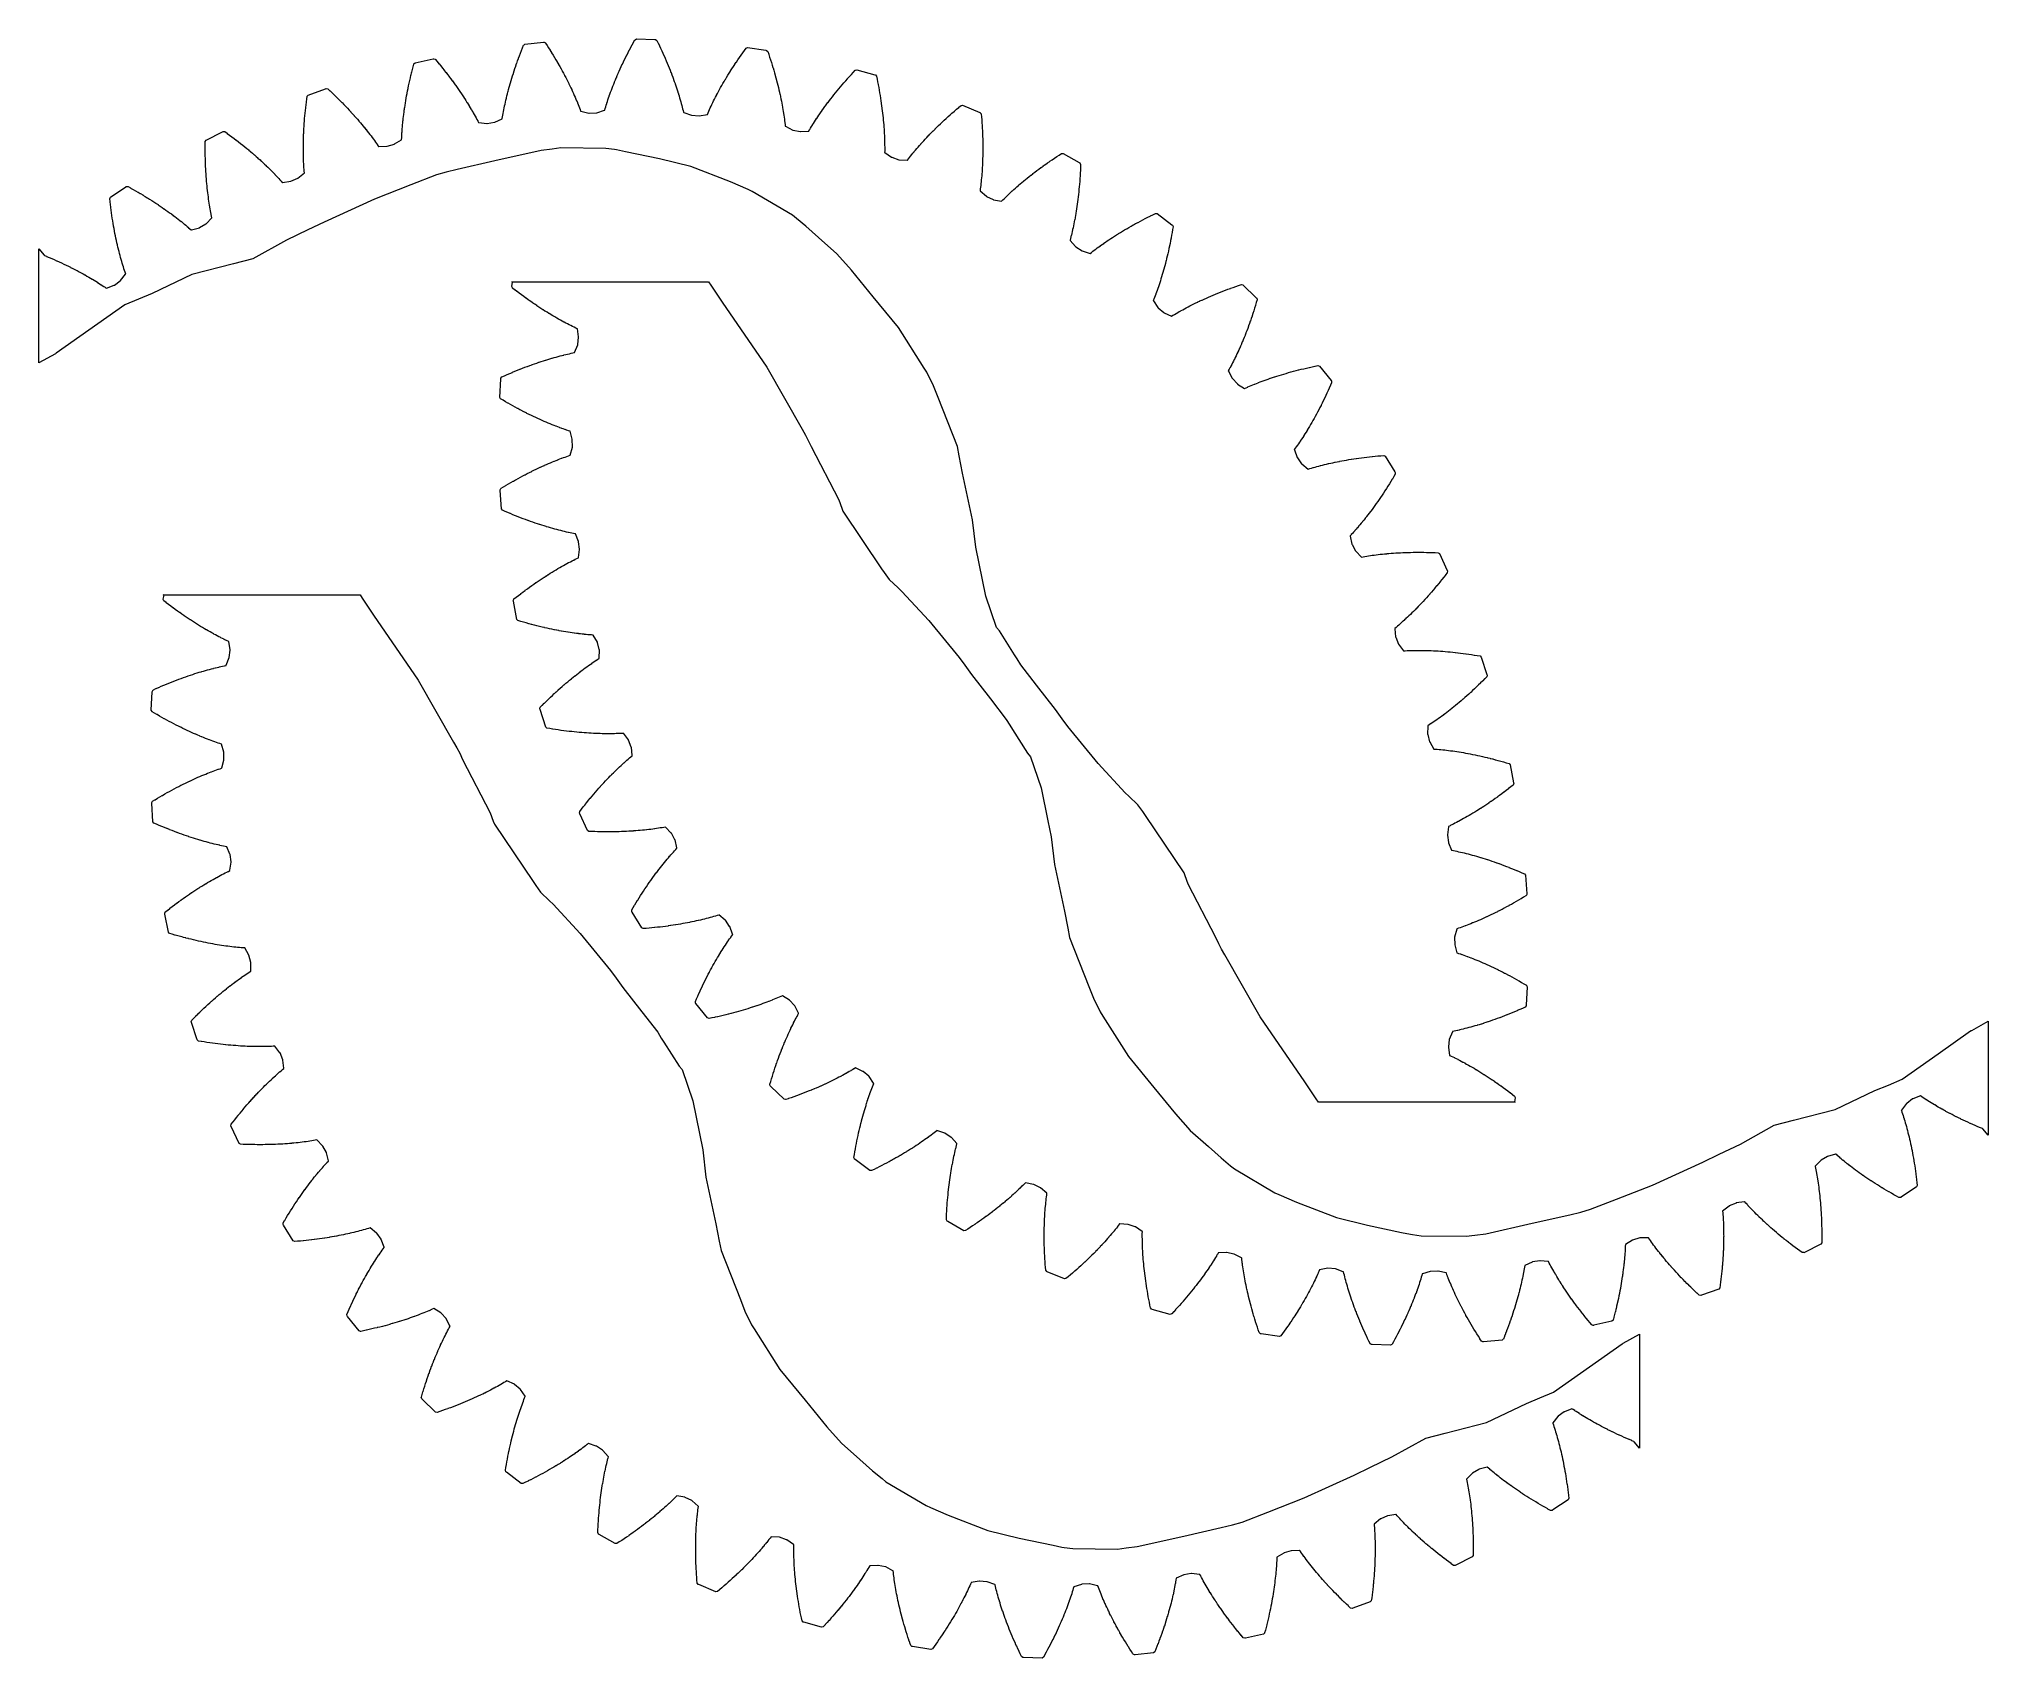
# Model space of a CAD drawing. Header units: inches. Extents: x 503.6 to 598.2, y -152.3 to -73.6.
import ezdxf

# ---------------------------------------------------------------- set-up
doc = ezdxf.new("R2010")
doc.units = ezdxf.units.IN
doc.header["$MEASUREMENT"] = 0
doc.layers.add('Layer 1', color=7, linetype='Continuous')

msp = doc.modelspace()

# ---------------------------------------------------------------- linework, layer by layer
at = {"layer": 'Layer 1', "color": 163, "lineweight": 5}
for points in [[(510.07, -82.183), (510.073, -82.185), (510.153, -82.246), (510.156, -82.248), (510.234, -82.308), (510.237, -82.31), (510.314, -82.369), (510.316, -82.371), (510.391, -82.43), (510.394, -82.432), (510.467, -82.49), (510.469, -82.492), (510.541, -82.55), (510.543, -82.552), (510.613, -82.609), (510.615, -82.611), (510.683, -82.667), (510.685, -82.669), (510.752, -82.725), (510.754, -82.727), (510.818, -82.782), (510.82, -82.784), (510.883, -82.838), (510.885, -82.84), (510.947, -82.893), (510.96, -82.89), (511.344, -82.788), (511.354, -82.782), (511.666, -82.6), (511.676, -82.59), (511.954, -82.306), (511.953, -82.303), (511.936, -82.223), (511.936, -82.221), (511.919, -82.139), (511.919, -82.136), (511.903, -82.053), (511.902, -82.05), (511.886, -81.965), (511.886, -81.962), (511.87, -81.875), (511.87, -81.872), (511.854, -81.784), (511.854, -81.78), (511.839, -81.69), (511.838, -81.687), (511.823, -81.594), (511.823, -81.591), (511.809, -81.497), (511.808, -81.494), (511.794, -81.397), (511.793, -81.394), (511.78, -81.296), (511.78, -81.293), (511.767, -81.193), (511.766, -81.19), (511.753, -81.088), (511.753, -81.085), (511.741, -80.981), (511.74, -80.978), (511.729, -80.872), (511.728, -80.869), (511.717, -80.762), (511.717, -80.758), (511.706, -80.649), (511.706, -80.645), (511.696, -80.535), (511.696, -80.531), (511.687, -80.419), (511.686, -80.415), (511.677, -80.3), (511.677, -80.296), (511.669, -80.18), (511.669, -80.176), (511.661, -80.058), (511.661, -80.054), (511.655, -79.935), (511.655, -79.931), (511.649, -79.809), (511.648, -79.805), (511.643, -79.682), (511.643, -79.677), (511.639, -79.552), (511.638, -79.548), (511.635, -79.421), (511.635, -79.417), (511.632, -79.288), (511.632, -79.284), (511.63, -79.153), (511.63, -79.149), (511.629, -79.017), (511.629, -79.012), (511.629, -78.878), (511.629, -78.874), (511.63, -78.738), (511.63, -78.733), (511.632, -78.596), (511.633, -78.594), (511.674, -78.528), (512.475, -78.124), (512.503, -78.11), (512.505, -78.111), (512.583, -78.117), (512.586, -78.12), (512.698, -78.2), (512.702, -78.203), (512.811, -78.283), (512.815, -78.286), (512.922, -78.366), (512.926, -78.368), (513.031, -78.448), (513.035, -78.45), (513.138, -78.529), (513.142, -78.532), (513.244, -78.611), (513.247, -78.614), (513.347, -78.692), (513.35, -78.695), (513.448, -78.772), (513.452, -78.775), (513.547, -78.853), (513.55, -78.855), (513.645, -78.932), (513.648, -78.935), (513.74, -79.011), (513.743, -79.014), (513.834, -79.09), (513.836, -79.093), (513.925, -79.168), (513.928, -79.171), (514.014, -79.246), (514.018, -79.248), (514.102, -79.323), (514.105, -79.325), (514.188, -79.399), (514.191, -79.402), (514.272, -79.475), (514.275, -79.477), (514.354, -79.55), (514.357, -79.552), (514.434, -79.624), (514.437, -79.627), (514.513, -79.698), (514.515, -79.701), (514.589, -79.771), (514.592, -79.774), (514.664, -79.843), (514.667, -79.846), (514.737, -79.915), (514.74, -79.917), (514.808, -79.986), (514.811, -79.988), (514.878, -80.056), (514.88, -80.058), (514.946, -80.125), (514.948, -80.127), (515.011, -80.193), (515.014, -80.195), (515.076, -80.26), (515.078, -80.263), (515.138, -80.327), (515.14, -80.329), (515.199, -80.393), (515.201, -80.395), (515.258, -80.457), (515.26, -80.459), (515.316, -80.521), (515.318, -80.523), (515.372, -80.584), (515.386, -80.582), (515.779, -80.528), (515.79, -80.523), (516.122, -80.381), (516.133, -80.372), (516.444, -80.124), (516.444, -80.122), (516.437, -80.041), (516.437, -80.038), (516.43, -79.955), (516.43, -79.952), (516.424, -79.867), (516.424, -79.864), (516.419, -79.778), (516.418, -79.775), (516.414, -79.687), (516.413, -79.684), (516.409, -79.594), (516.409, -79.591), (516.405, -79.499), (516.405, -79.496), (516.402, -79.402), (516.402, -79.399), (516.399, -79.304), (516.399, -79.3), (516.397, -79.203), (516.397, -79.2), (516.395, -79.101), (516.395, -79.098), (516.395, -78.997), (516.395, -78.994), (516.394, -78.891), (516.395, -78.888), (516.395, -78.784), (516.395, -78.78), (516.396, -78.674), (516.397, -78.671), (516.399, -78.563), (516.399, -78.559), (516.402, -78.45), (516.402, -78.446), (516.406, -78.335), (516.406, -78.331), (516.41, -78.219), (516.411, -78.215), (516.416, -78.1), (516.416, -78.096), (516.423, -77.98), (516.423, -77.976), (516.43, -77.858), (516.43, -77.854), (516.438, -77.735), (516.439, -77.73), (516.448, -77.609), (516.448, -77.605), (516.458, -77.482), (516.458, -77.478), (516.469, -77.353), (516.47, -77.349), (516.482, -77.223), (516.482, -77.218), (516.496, -77.09), (516.496, -77.086), (516.51, -76.956), (516.511, -76.952), (516.526, -76.821), (516.526, -76.816), (516.543, -76.683), (516.543, -76.679), (516.561, -76.544), (516.561, -76.539), (516.58, -76.403), (516.582, -76.401), (516.63, -76.341), (517.475, -76.039), (517.504, -76.028), (517.507, -76.029), (517.583, -76.045), (517.586, -76.048), (517.687, -76.142), (517.69, -76.145), (517.789, -76.238), (517.792, -76.241), (517.889, -76.333), (517.892, -76.336), (517.987, -76.428), (517.99, -76.431), (518.084, -76.522), (518.087, -76.525), (518.178, -76.616), (518.181, -76.619), (518.271, -76.709), (518.273, -76.712), (518.361, -76.802), (518.364, -76.805), (518.45, -76.893), (518.452, -76.896), (518.536, -76.984), (518.539, -76.987), (518.621, -77.075), (518.624, -77.078), (518.704, -77.164), (518.707, -77.167), (518.786, -77.253), (518.788, -77.256), (518.865, -77.341), (518.868, -77.344), (518.942, -77.428), (518.945, -77.431), (519.018, -77.514), (519.021, -77.517), (519.092, -77.6), (519.095, -77.603), (519.165, -77.685), (519.167, -77.687), (519.235, -77.768), (519.237, -77.771), (519.304, -77.851), (519.306, -77.854), (519.371, -77.933), (519.373, -77.936), (519.436, -78.014), (519.438, -78.017), (519.5, -78.094), (519.502, -78.096), (519.562, -78.173), (519.564, -78.175), (519.622, -78.251), (519.624, -78.253), (519.681, -78.328), (519.683, -78.33), (519.738, -78.404), (519.74, -78.406), (519.794, -78.478), (519.795, -78.481), (519.847, -78.552), (519.849, -78.554), (519.9, -78.625), (519.901, -78.627), (519.951, -78.696), (519.952, -78.698), (520, -78.766), (520.001, -78.769), (520.047, -78.836), (520.061, -78.836), (520.458, -78.83), (520.471, -78.827), (520.817, -78.726), (520.829, -78.719), (521.168, -78.511), (521.168, -78.509), (521.171, -78.427), (521.171, -78.424), (521.175, -78.342), (521.175, -78.339), (521.18, -78.254), (521.18, -78.251), (521.185, -78.165), (521.186, -78.162), (521.192, -78.074), (521.192, -78.07), (521.199, -77.981), (521.199, -77.977), (521.206, -77.886), (521.206, -77.883), (521.215, -77.79), (521.215, -77.786), (521.224, -77.691), (521.224, -77.688), (521.234, -77.592), (521.235, -77.588), (521.245, -77.49), (521.246, -77.487), (521.257, -77.387), (521.258, -77.383), (521.271, -77.282), (521.271, -77.278), (521.284, -77.175), (521.285, -77.171), (521.299, -77.067), (521.3, -77.063), (521.315, -76.956), (521.316, -76.953), (521.332, -76.845), (521.333, -76.841), (521.35, -76.731), (521.35, -76.727), (521.369, -76.616), (521.369, -76.612), (521.389, -76.499), (521.39, -76.495), (521.41, -76.381), (521.411, -76.377), (521.432, -76.261), (521.433, -76.257), (521.456, -76.139), (521.457, -76.135), (521.481, -76.016), (521.482, -76.012), (521.506, -75.891), (521.508, -75.887), (521.534, -75.764), (521.535, -75.76), (521.562, -75.636), (521.563, -75.632), (521.592, -75.507), (521.593, -75.502), (521.623, -75.375), (521.624, -75.371), (521.655, -75.243), (521.656, -75.238), (521.689, -75.108), (521.69, -75.104), (521.724, -74.973), (521.725, -74.968), (521.76, -74.835), (521.762, -74.833), (521.818, -74.779), (522.693, -74.583), (522.724, -74.577), (522.726, -74.578), (522.799, -74.603), (522.802, -74.606), (522.891, -74.711), (522.894, -74.715), (522.98, -74.819), (522.983, -74.823), (523.068, -74.926), (523.071, -74.93), (523.154, -75.033), (523.157, -75.036), (523.238, -75.138), (523.24, -75.142), (523.32, -75.243), (523.323, -75.246), (523.4, -75.347), (523.403, -75.35), (523.479, -75.449), (523.481, -75.453), (523.556, -75.551), (523.558, -75.555), (523.63, -75.652), (523.633, -75.656), (523.703, -75.752), (523.706, -75.756), (523.775, -75.851), (523.778, -75.855), (523.845, -75.949), (523.847, -75.953), (523.913, -76.047), (523.915, -76.05), (523.979, -76.143), (523.981, -76.146), (524.043, -76.238), (524.046, -76.241), (524.107, -76.332), (524.109, -76.335), (524.168, -76.424), (524.17, -76.427), (524.227, -76.516), (524.23, -76.519), (524.285, -76.607), (524.287, -76.61), (524.342, -76.696), (524.344, -76.699), (524.397, -76.785), (524.399, -76.788), (524.45, -76.872), (524.452, -76.875), (524.502, -76.958), (524.504, -76.961), (524.552, -77.043), (524.554, -77.045), (524.601, -77.126), (524.603, -77.129), (524.648, -77.208), (524.65, -77.211), (524.694, -77.289), (524.696, -77.292), (524.739, -77.369), (524.74, -77.372), (524.782, -77.448), (524.783, -77.45), (524.823, -77.525), (524.825, -77.527), (524.864, -77.601), (524.865, -77.603), (524.903, -77.675), (524.916, -77.677), (525.311, -77.72), (525.323, -77.718), (525.68, -77.661), (525.693, -77.656), (526.054, -77.491), (526.055, -77.488), (526.068, -77.408), (526.068, -77.405), (526.082, -77.324), (526.083, -77.321), (526.098, -77.237), (526.098, -77.234), (526.114, -77.149), (526.115, -77.146), (526.132, -77.06), (526.132, -77.056), (526.15, -76.968), (526.15, -76.965), (526.169, -76.875), (526.17, -76.872), (526.189, -76.781), (526.19, -76.777), (526.211, -76.684), (526.211, -76.681), (526.233, -76.587), (526.234, -76.583), (526.257, -76.487), (526.258, -76.484), (526.281, -76.386), (526.282, -76.383), (526.307, -76.283), (526.308, -76.28), (526.334, -76.179), (526.335, -76.176), (526.362, -76.073), (526.363, -76.07), (526.391, -75.966), (526.392, -75.962), (526.422, -75.857), (526.423, -75.853), (526.454, -75.747), (526.455, -75.743), (526.487, -75.635), (526.488, -75.631), (526.521, -75.521), (526.522, -75.518), (526.557, -75.406), (526.558, -75.403), (526.594, -75.29), (526.595, -75.286), (526.632, -75.172), (526.633, -75.168), (526.671, -75.053), (526.673, -75.049), (526.713, -74.932), (526.714, -74.928), (526.755, -74.81), (526.756, -74.806), (526.799, -74.686), (526.801, -74.682), (526.844, -74.561), (526.846, -74.557), (526.891, -74.435), (526.893, -74.431), (526.94, -74.307), (526.941, -74.303), (526.99, -74.178), (526.991, -74.174), (527.041, -74.048), (527.043, -74.043), (527.094, -73.916), (527.096, -73.914), (527.158, -73.867), (528.051, -73.78), (528.082, -73.777), (528.084, -73.779), (528.153, -73.813), (528.156, -73.817), (528.231, -73.932), (528.234, -73.936), (528.307, -74.05), (528.309, -74.054), (528.38, -74.167), (528.383, -74.171), (528.453, -74.283), (528.455, -74.287), (528.523, -74.398), (528.526, -74.402), (528.592, -74.512), (528.594, -74.516), (528.659, -74.625), (528.661, -74.628), (528.724, -74.736), (528.726, -74.74), (528.787, -74.847), (528.79, -74.851), (528.849, -74.956), (528.851, -74.96), (528.91, -75.065), (528.912, -75.068), (528.969, -75.172), (528.97, -75.175), (529.026, -75.278), (529.027, -75.281), (529.081, -75.382), (529.083, -75.386), (529.135, -75.486), (529.137, -75.489), (529.188, -75.588), (529.189, -75.591), (529.239, -75.689), (529.24, -75.692), (529.288, -75.789), (529.29, -75.792), (529.336, -75.887), (529.338, -75.89), (529.382, -75.984), (529.384, -75.987), (529.427, -76.08), (529.429, -76.083), (529.471, -76.174), (529.473, -76.177), (529.513, -76.267), (529.515, -76.27), (529.554, -76.359), (529.555, -76.362), (529.594, -76.449), (529.595, -76.452), (529.632, -76.538), (529.633, -76.541), (529.669, -76.626), (529.67, -76.629), (529.704, -76.712), (529.705, -76.715), (529.739, -76.796), (529.74, -76.799), (529.772, -76.88), (529.773, -76.882), (529.803, -76.961), (529.804, -76.964), (529.834, -77.042), (529.835, -77.044), (529.863, -77.12), (529.877, -77.124), (530.264, -77.215), (530.276, -77.215), (530.637, -77.202), (530.65, -77.198), (531.029, -77.079), (531.03, -77.076), (531.053, -76.998), (531.054, -76.996), (531.078, -76.916), (531.078, -76.913), (531.104, -76.832), (531.105, -76.83), (531.131, -76.747), (531.131, -76.744), (531.159, -76.66), (531.16, -76.657), (531.188, -76.572), (531.189, -76.569), (531.219, -76.482), (531.22, -76.479), (531.251, -76.391), (531.252, -76.387), (531.284, -76.298), (531.285, -76.295), (531.318, -76.203), (531.319, -76.2), (531.353, -76.108), (531.355, -76.104), (531.39, -76.01), (531.392, -76.007), (531.428, -75.912), (531.43, -75.908), (531.468, -75.811), (531.469, -75.808), (531.509, -75.71), (531.51, -75.706), (531.551, -75.607), (531.552, -75.604), (531.595, -75.503), (531.596, -75.499), (531.64, -75.397), (531.641, -75.393), (531.686, -75.29), (531.688, -75.286), (531.734, -75.182), (531.736, -75.178), (531.784, -75.072), (531.785, -75.068), (531.835, -74.961), (531.836, -74.957), (531.887, -74.849), (531.889, -74.845), (531.941, -74.735), (531.943, -74.731), (531.997, -74.62), (531.999, -74.616), (532.054, -74.504), (532.056, -74.5), (532.113, -74.387), (532.115, -74.383), (532.173, -74.269), (532.175, -74.265), (532.235, -74.149), (532.237, -74.145), (532.299, -74.028), (532.301, -74.024), (532.364, -73.906), (532.367, -73.902), (532.432, -73.783), (532.434, -73.779), (532.5, -73.659), (532.503, -73.657), (532.57, -73.618), (533.466, -73.642), (533.498, -73.643), (533.5, -73.644), (533.565, -73.686), (533.567, -73.691), (533.627, -73.814), (533.629, -73.818), (533.687, -73.941), (533.689, -73.945), (533.746, -74.066), (533.748, -74.07), (533.803, -74.19), (533.805, -74.194), (533.859, -74.313), (533.861, -74.317), (533.913, -74.434), (533.915, -74.438), (533.966, -74.554), (533.968, -74.558), (534.017, -74.673), (534.019, -74.677), (534.067, -74.791), (534.068, -74.795), (534.115, -74.907), (534.116, -74.911), (534.161, -75.022), (534.163, -75.026), (534.206, -75.135), (534.208, -75.139), (534.25, -75.248), (534.251, -75.251), (534.292, -75.358), (534.294, -75.362), (534.333, -75.468), (534.334, -75.471), (534.373, -75.575), (534.374, -75.579), (534.411, -75.682), (534.412, -75.685), (534.447, -75.787), (534.449, -75.79), (534.483, -75.89), (534.484, -75.894), (534.517, -75.992), (534.518, -75.996), (534.55, -76.093), (534.551, -76.096), (534.582, -76.192), (534.583, -76.195), (534.612, -76.29), (534.613, -76.293), (534.642, -76.386), (534.642, -76.389), (534.67, -76.48), (534.671, -76.483), (534.696, -76.573), (534.697, -76.576), (534.723, -76.664), (534.723, -76.667), (534.747, -76.754), (534.748, -76.757), (534.771, -76.842), (534.772, -76.845), (534.793, -76.929), (534.794, -76.932), (534.815, -77.014), (534.816, -77.017), (534.836, -77.097), (534.836, -77.1), (534.855, -77.179), (534.868, -77.184), (535.24, -77.323), (535.253, -77.324), (535.612, -77.355), (535.626, -77.353), (536.017, -77.281), (536.018, -77.279), (536.05, -77.204), (536.051, -77.202), (536.085, -77.126), (536.086, -77.123), (536.121, -77.046), (536.122, -77.043), (536.158, -76.965), (536.16, -76.962), (536.197, -76.882), (536.198, -76.879), (536.237, -76.798), (536.238, -76.795), (536.278, -76.712), (536.28, -76.709), (536.321, -76.625), (536.323, -76.623), (536.366, -76.537), (536.367, -76.534), (536.411, -76.448), (536.413, -76.445), (536.458, -76.357), (536.46, -76.354), (536.507, -76.265), (536.508, -76.262), (536.557, -76.172), (536.558, -76.169), (536.608, -76.077), (536.61, -76.074), (536.661, -75.982), (536.663, -75.978), (536.716, -75.885), (536.718, -75.881), (536.772, -75.787), (536.774, -75.783), (536.83, -75.687), (536.832, -75.684), (536.889, -75.587), (536.891, -75.583), (536.95, -75.485), (536.952, -75.482), (537.012, -75.382), (537.015, -75.379), (537.077, -75.278), (537.079, -75.275), (537.142, -75.174), (537.145, -75.17), (537.21, -75.067), (537.212, -75.064), (537.279, -74.96), (537.282, -74.957), (537.351, -74.852), (537.353, -74.849), (537.423, -74.743), (537.426, -74.739), (537.498, -74.633), (537.5, -74.629), (537.574, -74.522), (537.576, -74.518), (537.652, -74.41), (537.655, -74.406), (537.732, -74.297), (537.735, -74.293), (537.814, -74.183), (537.817, -74.179), (537.897, -74.068), (537.9, -74.067), (537.971, -74.036), (538.858, -74.17), (538.889, -74.175), (538.891, -74.176), (538.95, -74.226), (538.951, -74.231), (538.996, -74.361), (538.998, -74.365), (539.041, -74.494), (539.042, -74.498), (539.084, -74.625), (539.085, -74.629), (539.125, -74.755), (539.127, -74.76), (539.165, -74.884), (539.167, -74.888), (539.204, -75.011), (539.206, -75.015), (539.242, -75.137), (539.243, -75.141), (539.278, -75.261), (539.279, -75.265), (539.312, -75.384), (539.314, -75.388), (539.346, -75.505), (539.347, -75.509), (539.378, -75.625), (539.379, -75.629), (539.409, -75.743), (539.41, -75.747), (539.438, -75.86), (539.439, -75.863), (539.466, -75.975), (539.468, -75.979), (539.494, -76.088), (539.494, -76.092), (539.52, -76.2), (539.521, -76.204), (539.544, -76.31), (539.545, -76.314), (539.568, -76.419), (539.569, -76.423), (539.591, -76.526), (539.591, -76.53), (539.612, -76.632), (539.613, -76.635), (539.632, -76.736), (539.633, -76.739), (539.651, -76.838), (539.652, -76.841), (539.67, -76.938), (539.67, -76.942), (539.687, -77.037), (539.688, -77.041), (539.704, -77.134), (539.704, -77.138), (539.719, -77.23), (539.719, -77.233), (539.733, -77.324), (539.733, -77.327), (539.747, -77.416), (539.747, -77.419), (539.759, -77.506), (539.76, -77.509), (539.771, -77.595), (539.771, -77.598), (539.782, -77.682), (539.782, -77.685), (539.792, -77.768), (539.792, -77.77), (539.801, -77.851), (539.813, -77.857), (540.166, -78.041), (540.178, -78.043), (540.531, -78.119), (540.545, -78.118), (540.942, -78.095), (540.943, -78.093), (540.984, -78.023), (540.986, -78.02), (541.028, -77.949), (541.03, -77.947), (541.074, -77.874), (541.076, -77.872), (541.122, -77.798), (541.123, -77.796), (541.17, -77.721), (541.171, -77.718), (541.22, -77.642), (541.222, -77.64), (541.271, -77.563), (541.273, -77.56), (541.325, -77.482), (541.326, -77.479), (541.379, -77.4), (541.381, -77.397), (541.436, -77.317), (541.437, -77.314), (541.493, -77.232), (541.495, -77.229), (541.553, -77.147), (541.555, -77.144), (541.614, -77.061), (541.616, -77.058), (541.677, -76.973), (541.679, -76.97), (541.741, -76.885), (541.743, -76.882), (541.807, -76.795), (541.809, -76.792), (541.875, -76.705), (541.877, -76.702), (541.944, -76.613), (541.947, -76.61), (542.016, -76.521), (542.018, -76.518), (542.089, -76.427), (542.091, -76.424), (542.163, -76.333), (542.166, -76.33), (542.24, -76.238), (542.242, -76.235), (542.318, -76.142), (542.321, -76.138), (542.398, -76.045), (542.401, -76.041), (542.48, -75.947), (542.483, -75.944), (542.564, -75.848), (542.567, -75.845), (542.649, -75.749), (542.653, -75.746), (542.737, -75.649), (542.74, -75.645), (542.826, -75.548), (542.83, -75.544), (542.918, -75.446), (542.921, -75.443), (543.011, -75.344), (543.014, -75.34), (543.106, -75.241), (543.109, -75.237), (543.203, -75.137), (543.205, -75.136), (543.28, -75.115), (544.144, -75.357), (544.174, -75.365), (544.176, -75.367), (544.228, -75.424), (544.229, -75.428), (544.258, -75.563), (544.258, -75.567), (544.285, -75.7), (544.286, -75.705), (544.312, -75.836), (544.313, -75.84), (544.337, -75.97), (544.338, -75.975), (544.361, -76.103), (544.362, -76.107), (544.384, -76.234), (544.385, -76.238), (544.406, -76.363), (544.406, -76.368), (544.426, -76.491), (544.427, -76.495), (544.446, -76.617), (544.446, -76.621), (544.464, -76.742), (544.465, -76.746), (544.481, -76.864), (544.482, -76.868), (544.497, -76.985), (544.498, -76.989), (544.512, -77.105), (544.513, -77.109), (544.526, -77.222), (544.527, -77.226), (544.539, -77.338), (544.539, -77.342), (544.551, -77.453), (544.551, -77.456), (544.562, -77.565), (544.562, -77.569), (544.572, -77.676), (544.572, -77.68), (544.581, -77.785), (544.581, -77.789), (544.59, -77.892), (544.59, -77.896), (544.597, -77.998), (544.597, -78.001), (544.603, -78.102), (544.604, -78.105), (544.609, -78.204), (544.609, -78.207), (544.614, -78.304), (544.614, -78.307), (544.619, -78.402), (544.619, -78.406), (544.622, -78.499), (544.622, -78.502), (544.625, -78.594), (544.625, -78.597), (544.627, -78.687), (544.627, -78.69), (544.628, -78.779), (544.628, -78.782), (544.629, -78.868), (544.629, -78.871), (544.629, -78.956), (544.629, -78.959), (544.629, -79.042), (544.629, -79.044), (544.628, -79.126), (544.639, -79.133), (544.966, -79.359), (544.978, -79.363), (545.319, -79.481), (545.333, -79.482), (545.729, -79.508), (545.731, -79.506), (545.781, -79.442), (545.782, -79.439), (545.834, -79.374), (545.835, -79.372), (545.888, -79.305), (545.89, -79.303), (545.944, -79.235), (545.946, -79.233), (546.002, -79.165), (546.004, -79.162), (546.061, -79.093), (546.063, -79.09), (546.122, -79.02), (546.124, -79.018), (546.185, -78.946), (546.187, -78.944), (546.249, -78.872), (546.251, -78.869), (546.315, -78.796), (546.317, -78.793), (546.383, -78.72), (546.385, -78.717), (546.452, -78.642), (546.455, -78.64), (546.524, -78.564), (546.526, -78.561), (546.597, -78.485), (546.599, -78.482), (546.672, -78.405), (546.674, -78.402), (546.748, -78.324), (546.751, -78.321), (546.827, -78.243), (546.829, -78.24), (546.907, -78.16), (546.909, -78.158), (546.989, -78.077), (546.992, -78.075), (547.073, -77.994), (547.075, -77.991), (547.158, -77.909), (547.161, -77.906), (547.246, -77.824), (547.249, -77.821), (547.335, -77.738), (547.339, -77.736), (547.427, -77.652), (547.43, -77.649), (547.52, -77.565), (547.523, -77.562), (547.616, -77.478), (547.619, -77.475), (547.713, -77.39), (547.716, -77.387), (547.812, -77.301), (547.815, -77.298), (547.913, -77.212), (547.916, -77.209), (548.016, -77.122), (548.019, -77.119), (548.121, -77.032), (548.125, -77.029), (548.228, -76.941), (548.231, -76.938), (548.337, -76.85), (548.34, -76.85), (548.416, -76.838), (549.244, -77.184), (549.273, -77.196), (549.274, -77.198), (549.319, -77.261), (549.32, -77.265), (549.331, -77.402), (549.332, -77.407), (549.342, -77.542), (549.342, -77.547), (549.352, -77.68), (549.352, -77.685), (549.36, -77.816), (549.361, -77.821), (549.368, -77.951), (549.368, -77.956), (549.375, -78.084), (549.375, -78.088), (549.38, -78.215), (549.38, -78.219), (549.385, -78.344), (549.385, -78.349), (549.389, -78.472), (549.389, -78.476), (549.391, -78.598), (549.391, -78.602), (549.393, -78.721), (549.393, -78.726), (549.394, -78.844), (549.394, -78.848), (549.395, -78.964), (549.395, -78.968), (549.394, -79.082), (549.394, -79.086), (549.392, -79.199), (549.392, -79.203), (549.39, -79.314), (549.39, -79.318), (549.387, -79.427), (549.387, -79.431), (549.384, -79.538), (549.384, -79.542), (549.379, -79.648), (549.379, -79.651), (549.375, -79.755), (549.374, -79.759), (549.369, -79.861), (549.369, -79.864), (549.363, -79.965), (549.363, -79.968), (549.356, -80.067), (549.356, -80.07), (549.348, -80.167), (549.348, -80.17), (549.34, -80.265), (549.34, -80.268), (549.332, -80.361), (549.332, -80.364), (549.323, -80.456), (549.323, -80.459), (549.314, -80.548), (549.314, -80.551), (549.304, -80.639), (549.304, -80.642), (549.294, -80.728), (549.294, -80.731), (549.283, -80.815), (549.283, -80.818), (549.272, -80.9), (549.272, -80.903), (549.261, -80.984), (549.271, -80.993), (549.568, -81.257), (549.58, -81.262), (549.903, -81.422), (549.917, -81.424), (550.307, -81.499), (550.309, -81.497), (550.366, -81.439), (550.368, -81.437), (550.427, -81.378), (550.429, -81.376), (550.49, -81.317), (550.492, -81.315), (550.554, -81.254), (550.556, -81.252), (550.62, -81.191), (550.622, -81.189), (550.688, -81.127), (550.69, -81.125), (550.757, -81.063), (550.76, -81.06), (550.828, -80.997), (550.831, -80.995), (550.901, -80.931), (550.904, -80.929), (550.976, -80.864), (550.979, -80.862), (551.053, -80.796), (551.055, -80.794), (551.131, -80.728), (551.134, -80.726), (551.212, -80.659), (551.214, -80.657), (551.294, -80.59), (551.297, -80.587), (551.378, -80.52), (551.381, -80.517), (551.464, -80.449), (551.466, -80.446), (551.552, -80.378), (551.554, -80.375), (551.641, -80.306), (551.644, -80.303), (551.733, -80.234), (551.736, -80.231), (551.826, -80.161), (551.83, -80.158), (551.922, -80.088), (551.925, -80.085), (552.019, -80.014), (552.022, -80.011), (552.119, -79.94), (552.122, -79.937), (552.22, -79.865), (552.223, -79.863), (552.323, -79.79), (552.327, -79.788), (552.428, -79.715), (552.432, -79.713), (552.536, -79.64), (552.539, -79.637), (552.645, -79.564), (552.649, -79.561), (552.756, -79.488), (552.76, -79.485), (552.87, -79.412), (552.873, -79.409), (552.985, -79.335), (552.989, -79.333), (553.102, -79.258), (553.106, -79.256), (553.222, -79.181), (553.224, -79.181), (553.302, -79.179), (554.081, -79.624), (554.108, -79.639), (554.109, -79.641), (554.146, -79.709), (554.146, -79.714), (554.141, -79.851), (554.14, -79.856), (554.134, -79.991), (554.134, -79.996), (554.127, -80.13), (554.126, -80.134), (554.118, -80.266), (554.118, -80.271), (554.11, -80.401), (554.109, -80.405), (554.1, -80.533), (554.1, -80.538), (554.089, -80.664), (554.089, -80.668), (554.078, -80.793), (554.077, -80.797), (554.066, -80.92), (554.065, -80.924), (554.053, -81.045), (554.053, -81.049), (554.04, -81.168), (554.04, -81.172), (554.026, -81.289), (554.025, -81.293), (554.011, -81.409), (554.011, -81.413), (553.996, -81.526), (553.996, -81.53), (553.98, -81.642), (553.98, -81.646), (553.964, -81.756), (553.964, -81.76), (553.948, -81.868), (553.947, -81.871), (553.93, -81.978), (553.93, -81.981), (553.912, -82.086), (553.912, -82.089), (553.894, -82.192), (553.894, -82.195), (553.876, -82.296), (553.875, -82.299), (553.857, -82.398), (553.856, -82.401), (553.838, -82.498), (553.837, -82.502), (553.818, -82.597), (553.817, -82.6), (553.798, -82.693), (553.797, -82.697), (553.778, -82.788), (553.777, -82.791), (553.757, -82.881), (553.757, -82.884), (553.737, -82.972), (553.736, -82.975), (553.716, -83.06), (553.715, -83.063), (553.695, -83.147), (553.694, -83.15), (553.673, -83.233), (553.673, -83.235), (553.652, -83.316), (553.651, -83.318), (553.631, -83.397), (553.64, -83.407), (553.902, -83.706), (553.912, -83.712), (554.215, -83.911), (554.227, -83.915), (554.606, -84.037), (554.608, -84.035), (554.672, -83.985), (554.674, -83.983), (554.74, -83.932), (554.742, -83.93), (554.809, -83.879), (554.811, -83.877), (554.881, -83.825), (554.883, -83.823), (554.954, -83.77), (554.956, -83.768), (555.029, -83.715), (555.031, -83.713), (555.106, -83.659), (555.108, -83.657), (555.184, -83.603), (555.187, -83.601), (555.265, -83.546), (555.268, -83.544), (555.347, -83.489), (555.35, -83.487), (555.432, -83.431), (555.435, -83.429), (555.518, -83.373), (555.521, -83.371), (555.606, -83.315), (555.609, -83.313), (555.696, -83.256), (555.699, -83.254), (555.788, -83.196), (555.791, -83.195), (555.882, -83.137), (555.885, -83.135), (555.978, -83.077), (555.982, -83.075), (556.076, -83.017), (556.079, -83.015), (556.176, -82.956), (556.179, -82.954), (556.278, -82.896), (556.281, -82.894), (556.381, -82.835), (556.385, -82.833), (556.487, -82.774), (556.491, -82.771), (556.595, -82.712), (556.599, -82.71), (556.704, -82.651), (556.708, -82.649), (556.816, -82.589), (556.82, -82.587), (556.93, -82.527), (556.934, -82.525), (557.046, -82.466), (557.05, -82.464), (557.164, -82.404), (557.167, -82.402), (557.283, -82.342), (557.287, -82.34), (557.405, -82.28), (557.409, -82.278), (557.529, -82.219), (557.533, -82.216), (557.655, -82.157), (557.659, -82.155), (557.783, -82.095), (557.785, -82.095), (557.863, -82.102), (558.581, -82.64), (558.606, -82.658), (558.607, -82.661), (558.635, -82.733), (558.635, -82.737), (558.612, -82.873), (558.612, -82.877), (558.589, -83.011), (558.588, -83.016), (558.564, -83.147), (558.564, -83.152), (558.54, -83.282), (558.539, -83.286), (558.514, -83.414), (558.513, -83.418), (558.488, -83.545), (558.487, -83.549), (558.462, -83.673), (558.461, -83.677), (558.434, -83.8), (558.433, -83.804), (558.407, -83.924), (558.406, -83.928), (558.379, -84.047), (558.378, -84.051), (558.351, -84.167), (558.35, -84.171), (558.322, -84.286), (558.321, -84.29), (558.293, -84.403), (558.292, -84.407), (558.263, -84.518), (558.262, -84.521), (558.234, -84.63), (558.233, -84.634), (558.203, -84.741), (558.202, -84.745), (558.173, -84.85), (558.172, -84.854), (558.142, -84.957), (558.141, -84.961), (558.112, -85.062), (558.111, -85.066), (558.08, -85.165), (558.079, -85.169), (558.049, -85.266), (558.048, -85.27), (558.018, -85.366), (558.017, -85.369), (557.986, -85.463), (557.985, -85.466), (557.955, -85.558), (557.954, -85.561), (557.923, -85.651), (557.922, -85.654), (557.892, -85.743), (557.891, -85.746), (557.86, -85.832), (557.859, -85.835), (557.828, -85.92), (557.827, -85.923), (557.796, -86.006), (557.795, -86.008), (557.765, -86.089), (557.764, -86.092), (557.733, -86.171), (557.732, -86.174), (557.702, -86.251), (557.701, -86.254), (557.67, -86.329), (557.678, -86.34), (557.902, -86.669), (557.912, -86.677), (558.187, -86.91), (558.199, -86.916), (558.56, -87.084), (558.562, -87.082), (558.632, -87.04), (558.634, -87.039), (558.705, -86.996), (558.708, -86.995), (558.781, -86.952), (558.783, -86.95), (558.859, -86.907), (558.861, -86.905), (558.938, -86.862), (558.941, -86.86), (559.019, -86.816), (559.022, -86.815), (559.102, -86.77), (559.105, -86.769), (559.187, -86.724), (559.19, -86.723), (559.274, -86.678), (559.277, -86.676), (559.363, -86.631), (559.366, -86.63), (559.454, -86.584), (559.457, -86.583), (559.547, -86.537), (559.55, -86.536), (559.641, -86.49), (559.645, -86.488), (559.738, -86.443), (559.741, -86.441), (559.837, -86.395), (559.84, -86.394), (559.937, -86.348), (559.941, -86.346), (560.04, -86.3), (560.043, -86.298), (560.144, -86.252), (560.148, -86.251), (560.251, -86.204), (560.254, -86.203), (560.359, -86.157), (560.363, -86.155), (560.47, -86.109), (560.473, -86.107), (560.582, -86.061), (560.586, -86.06), (560.697, -86.014), (560.7, -86.012), (560.813, -85.966), (560.817, -85.965), (560.932, -85.919), (560.935, -85.917), (561.052, -85.872), (561.056, -85.87), (561.174, -85.824), (561.179, -85.823), (561.299, -85.778), (561.303, -85.776), (561.425, -85.731), (561.43, -85.729), (561.554, -85.685), (561.558, -85.683), (561.684, -85.639), (561.689, -85.637), (561.817, -85.593), (561.821, -85.591), (561.951, -85.547), (561.954, -85.548), (562.03, -85.564), (562.677, -86.186), (562.699, -86.207), (562.7, -86.21), (562.719, -86.285), (562.718, -86.289), (562.679, -86.421), (562.678, -86.426), (562.639, -86.555), (562.637, -86.56), (562.598, -86.688), (562.597, -86.692), (562.557, -86.818), (562.555, -86.822), (562.515, -86.946), (562.513, -86.95), (562.473, -87.072), (562.472, -87.077), (562.431, -87.197), (562.43, -87.201), (562.389, -87.319), (562.387, -87.323), (562.346, -87.439), (562.345, -87.443), (562.303, -87.557), (562.302, -87.561), (562.26, -87.674), (562.259, -87.677), (562.217, -87.788), (562.216, -87.792), (562.174, -87.9), (562.172, -87.904), (562.13, -88.01), (562.129, -88.014), (562.087, -88.119), (562.086, -88.122), (562.044, -88.225), (562.042, -88.229), (562, -88.329), (561.998, -88.333), (561.956, -88.432), (561.955, -88.435), (561.913, -88.532), (561.912, -88.535), (561.87, -88.631), (561.868, -88.634), (561.826, -88.727), (561.824, -88.73), (561.783, -88.822), (561.781, -88.825), (561.74, -88.914), (561.738, -88.917), (561.697, -89.005), (561.695, -89.008), (561.654, -89.094), (561.652, -89.097), (561.611, -89.181), (561.61, -89.183), (561.569, -89.266), (561.567, -89.268), (561.526, -89.349), (561.525, -89.351), (561.484, -89.43), (561.483, -89.432), (561.443, -89.509), (561.441, -89.511), (561.401, -89.586), (561.4, -89.589), (561.36, -89.662), (561.359, -89.664), (561.319, -89.735), (561.326, -89.747), (561.508, -90.101), (561.516, -90.11), (561.761, -90.376), (561.772, -90.383), (562.109, -90.594), (562.112, -90.592), (562.186, -90.559), (562.189, -90.558), (562.264, -90.525), (562.267, -90.523), (562.345, -90.49), (562.348, -90.489), (562.427, -90.455), (562.43, -90.454), (562.512, -90.42), (562.515, -90.419), (562.598, -90.385), (562.601, -90.383), (562.686, -90.349), (562.689, -90.348), (562.776, -90.314), (562.779, -90.313), (562.868, -90.279), (562.871, -90.277), (562.962, -90.243), (562.965, -90.242), (563.058, -90.208), (563.061, -90.207), (563.156, -90.173), (563.159, -90.171), (563.256, -90.137), (563.259, -90.136), (563.358, -90.102), (563.361, -90.101), (563.461, -90.067), (563.465, -90.066), (563.567, -90.032), (563.57, -90.031), (563.674, -89.998), (563.678, -89.996), (563.784, -89.963), (563.788, -89.962), (563.896, -89.929), (563.899, -89.928), (564.009, -89.895), (564.013, -89.894), (564.124, -89.861), (564.129, -89.86), (564.242, -89.827), (564.246, -89.826), (564.361, -89.794), (564.366, -89.793), (564.483, -89.761), (564.487, -89.76), (564.606, -89.729), (564.61, -89.728), (564.731, -89.697), (564.736, -89.696), (564.859, -89.665), (564.863, -89.664), (564.988, -89.634), (564.993, -89.633), (565.119, -89.603), (565.124, -89.602), (565.253, -89.573), (565.257, -89.572), (565.388, -89.543), (565.392, -89.542), (565.525, -89.514), (565.53, -89.513), (565.664, -89.486), (565.667, -89.486), (565.74, -89.512), (566.306, -90.208), (566.325, -90.232), (566.325, -90.235), (566.335, -90.312), (566.333, -90.316), (566.279, -90.442), (566.277, -90.446), (566.222, -90.57), (566.22, -90.575), (566.165, -90.697), (566.164, -90.701), (566.108, -90.821), (566.107, -90.825), (566.052, -90.943), (566.05, -90.947), (565.994, -91.063), (565.993, -91.067), (565.938, -91.181), (565.936, -91.185), (565.88, -91.297), (565.878, -91.301), (565.823, -91.412), (565.821, -91.415), (565.766, -91.524), (565.764, -91.527), (565.71, -91.634), (565.707, -91.637), (565.652, -91.742), (565.651, -91.745), (565.596, -91.848), (565.594, -91.851), (565.539, -91.952), (565.537, -91.955), (565.483, -92.054), (565.481, -92.057), (565.426, -92.154), (565.425, -92.158), (565.371, -92.253), (565.368, -92.256), (565.315, -92.349), (565.313, -92.352), (565.259, -92.443), (565.257, -92.446), (565.204, -92.535), (565.202, -92.538), (565.149, -92.626), (565.147, -92.629), (565.094, -92.714), (565.092, -92.717), (565.04, -92.801), (565.038, -92.804), (564.986, -92.886), (564.984, -92.889), (564.933, -92.969), (564.931, -92.971), (564.88, -93.05), (564.878, -93.052), (564.827, -93.129), (564.825, -93.131), (564.775, -93.206), (564.773, -93.208), (564.724, -93.281), (564.722, -93.284), (564.672, -93.355), (564.671, -93.357), (564.622, -93.426), (564.62, -93.429), (564.572, -93.496), (564.57, -93.498), (564.522, -93.564), (564.527, -93.577), (564.664, -93.95), (564.672, -93.96), (564.881, -94.254), (564.892, -94.263), (565.201, -94.513), (565.203, -94.512), (565.281, -94.488), (565.284, -94.487), (565.363, -94.464), (565.366, -94.463), (565.447, -94.439), (565.45, -94.438), (565.533, -94.414), (565.537, -94.414), (565.622, -94.39), (565.624, -94.389), (565.711, -94.366), (565.714, -94.365), (565.803, -94.341), (565.806, -94.341), (565.897, -94.317), (565.9, -94.317), (565.993, -94.294), (565.996, -94.293), (566.09, -94.27), (566.094, -94.269), (566.19, -94.247), (566.193, -94.246), (566.291, -94.224), (566.294, -94.223), (566.394, -94.201), (566.398, -94.2), (566.5, -94.179), (566.503, -94.178), (566.607, -94.157), (566.611, -94.156), (566.716, -94.135), (566.72, -94.134), (566.827, -94.114), (566.831, -94.113), (566.94, -94.093), (566.944, -94.092), (567.055, -94.073), (567.059, -94.072), (567.172, -94.053), (567.176, -94.052), (567.291, -94.033), (567.295, -94.033), (567.411, -94.015), (567.416, -94.014), (567.534, -93.996), (567.538, -93.996), (567.658, -93.979), (567.663, -93.978), (567.785, -93.962), (567.789, -93.961), (567.913, -93.945), (567.917, -93.945), (568.044, -93.929), (568.048, -93.929), (568.176, -93.914), (568.18, -93.914), (568.31, -93.9), (568.314, -93.9), (568.446, -93.886), (568.45, -93.886), (568.583, -93.874), (568.588, -93.873), (568.723, -93.861), (568.728, -93.861), (568.865, -93.85), (568.867, -93.851), (568.937, -93.886), (569.412, -94.646), (569.429, -94.673), (569.429, -94.675), (569.429, -94.753), (569.427, -94.757), (569.357, -94.875), (569.355, -94.879), (569.285, -94.995), (569.283, -94.999), (569.213, -95.114), (569.211, -95.118), (569.142, -95.23), (569.139, -95.234), (569.07, -95.344), (569.068, -95.348), (568.999, -95.456), (568.996, -95.46), (568.928, -95.567), (568.925, -95.57), (568.857, -95.675), (568.854, -95.678), (568.786, -95.781), (568.784, -95.785), (568.716, -95.885), (568.713, -95.889), (568.645, -95.988), (568.643, -95.991), (568.576, -96.088), (568.573, -96.091), (568.507, -96.186), (568.504, -96.189), (568.438, -96.283), (568.435, -96.286), (568.369, -96.377), (568.367, -96.38), (568.301, -96.47), (568.299, -96.473), (568.233, -96.56), (568.231, -96.563), (568.166, -96.649), (568.164, -96.652), (568.099, -96.736), (568.097, -96.738), (568.033, -96.82), (568.031, -96.823), (567.967, -96.903), (567.965, -96.906), (567.902, -96.985), (567.9, -96.987), (567.838, -97.064), (567.836, -97.066), (567.774, -97.141), (567.772, -97.144), (567.711, -97.217), (567.709, -97.219), (567.648, -97.291), (567.646, -97.293), (567.586, -97.363), (567.584, -97.365), (567.525, -97.433), (567.523, -97.435), (567.465, -97.501), (567.463, -97.504), (567.405, -97.568), (567.403, -97.57), (567.346, -97.633), (567.344, -97.635), (567.288, -97.696), (567.286, -97.698), (567.231, -97.758), (567.234, -97.771), (567.324, -98.158), (567.33, -98.169), (567.502, -98.486), (567.511, -98.496), (567.787, -98.783), (567.79, -98.782), (567.87, -98.768), (567.873, -98.767), (567.954, -98.753), (567.957, -98.753), (568.041, -98.739), (568.044, -98.739), (568.129, -98.726), (568.132, -98.725), (568.22, -98.712), (568.223, -98.712), (568.312, -98.699), (568.315, -98.699), (568.406, -98.686), (568.409, -98.686), (568.502, -98.674), (568.505, -98.674), (568.6, -98.662), (568.603, -98.662), (568.7, -98.651), (568.703, -98.65), (568.801, -98.64), (568.805, -98.64), (568.905, -98.63), (568.908, -98.629), (569.01, -98.62), (569.014, -98.619), (569.117, -98.61), (569.121, -98.61), (569.226, -98.602), (569.23, -98.602), (569.337, -98.594), (569.341, -98.593), (569.45, -98.586), (569.454, -98.586), (569.565, -98.58), (569.569, -98.579), (569.681, -98.573), (569.685, -98.573), (569.8, -98.568), (569.804, -98.568), (569.92, -98.563), (569.924, -98.563), (570.042, -98.56), (570.046, -98.56), (570.166, -98.557), (570.17, -98.557), (570.292, -98.554), (570.296, -98.554), (570.419, -98.553), (570.423, -98.553), (570.549, -98.552), (570.553, -98.552), (570.68, -98.553), (570.684, -98.553), (570.813, -98.554), (570.817, -98.554), (570.948, -98.556), (570.952, -98.556), (571.084, -98.559), (571.089, -98.56), (571.223, -98.564), (571.227, -98.564), (571.363, -98.569), (571.367, -98.569), (571.505, -98.575), (571.507, -98.577), (571.571, -98.619), (571.95, -99.432), (571.963, -99.461), (571.963, -99.463), (571.954, -99.54), (571.951, -99.544), (571.868, -99.653), (571.865, -99.656), (571.781, -99.763), (571.778, -99.767), (571.695, -99.872), (571.693, -99.875), (571.61, -99.978), (571.607, -99.982), (571.525, -100.083), (571.522, -100.086), (571.44, -100.186), (571.437, -100.189), (571.356, -100.286), (571.353, -100.29), (571.272, -100.385), (571.27, -100.388), (571.189, -100.482), (571.187, -100.485), (571.107, -100.576), (571.104, -100.58), (571.025, -100.669), (571.022, -100.672), (570.943, -100.76), (570.94, -100.763), (570.862, -100.849), (570.86, -100.852), (570.782, -100.937), (570.779, -100.939), (570.702, -101.022), (570.7, -101.025), (570.623, -101.105), (570.62, -101.108), (570.545, -101.187), (570.542, -101.189), (570.467, -101.267), (570.465, -101.269), (570.39, -101.345), (570.388, -101.347), (570.314, -101.421), (570.312, -101.423), (570.239, -101.495), (570.237, -101.497), (570.164, -101.567), (570.162, -101.57), (570.091, -101.638), (570.088, -101.641), (570.018, -101.707), (570.016, -101.709), (569.946, -101.775), (569.944, -101.777), (569.875, -101.84), (569.872, -101.842), (569.804, -101.904), (569.802, -101.906), (569.735, -101.966), (569.733, -101.968), (569.667, -102.027), (569.664, -102.029), (569.599, -102.085), (569.597, -102.087), (569.533, -102.143), (569.53, -102.144), (569.467, -102.198), (569.465, -102.2), (569.403, -102.252), (569.404, -102.266), (569.446, -102.661), (569.451, -102.672), (569.582, -103.008), (569.591, -103.019), (569.829, -103.338), (569.832, -103.337), (569.913, -103.333), (569.916, -103.333), (569.999, -103.329), (570.002, -103.329), (570.086, -103.326), (570.089, -103.326), (570.176, -103.323), (570.179, -103.323), (570.267, -103.321), (570.27, -103.321), (570.36, -103.319), (570.363, -103.319), (570.455, -103.318), (570.458, -103.318), (570.552, -103.318), (570.555, -103.318), (570.65, -103.318), (570.654, -103.318), (570.751, -103.319), (570.754, -103.319), (570.853, -103.321), (570.856, -103.321), (570.957, -103.323), (570.961, -103.323), (571.063, -103.326), (571.066, -103.326), (571.17, -103.33), (571.174, -103.33), (571.28, -103.335), (571.283, -103.335), (571.391, -103.341), (571.395, -103.341), (571.504, -103.347), (571.508, -103.347), (571.618, -103.355), (571.622, -103.355), (571.735, -103.363), (571.739, -103.363), (571.853, -103.372), (571.857, -103.372), (571.973, -103.382), (571.977, -103.383), (572.094, -103.394), (572.098, -103.394), (572.218, -103.406), (572.222, -103.406), (572.343, -103.419), (572.347, -103.419), (572.469, -103.433), (572.474, -103.434), (572.598, -103.449), (572.602, -103.449), (572.728, -103.465), (572.733, -103.466), (572.86, -103.483), (572.865, -103.483), (572.993, -103.501), (572.998, -103.502), (573.129, -103.521), (573.133, -103.522), (573.265, -103.543), (573.27, -103.543), (573.404, -103.565), (573.409, -103.566), (573.544, -103.589), (573.546, -103.59), (573.605, -103.64), (573.881, -104.494), (573.89, -104.524), (573.89, -104.526), (573.871, -104.601), (573.868, -104.605), (573.772, -104.703), (573.768, -104.706), (573.673, -104.802), (573.669, -104.805), (573.574, -104.899), (573.571, -104.902), (573.476, -104.994), (573.473, -104.997), (573.379, -105.088), (573.376, -105.091), (573.282, -105.179), (573.279, -105.182), (573.186, -105.269), (573.183, -105.271), (573.091, -105.356), (573.088, -105.359), (572.997, -105.442), (572.993, -105.445), (572.903, -105.526), (572.9, -105.529), (572.81, -105.608), (572.807, -105.611), (572.718, -105.688), (572.715, -105.691), (572.627, -105.767), (572.624, -105.769), (572.536, -105.843), (572.534, -105.846), (572.447, -105.918), (572.444, -105.921), (572.358, -105.991), (572.355, -105.994), (572.271, -106.063), (572.268, -106.065), (572.184, -106.132), (572.181, -106.134), (572.098, -106.2), (572.095, -106.202), (572.013, -106.266), (572.01, -106.268), (571.929, -106.331), (571.927, -106.333), (571.846, -106.394), (571.844, -106.396), (571.764, -106.455), (571.762, -106.457), (571.684, -106.514), (571.681, -106.516), (571.604, -106.572), (571.601, -106.574), (571.525, -106.629), (571.522, -106.63), (571.448, -106.683), (571.445, -106.685), (571.371, -106.736), (571.368, -106.738), (571.296, -106.788), (571.293, -106.79), (571.222, -106.838), (571.219, -106.84), (571.149, -106.887), (571.146, -106.888), (571.077, -106.934), (571.074, -106.935), (571.006, -106.979), (571.006, -106.993), (570.999, -107.39), (571.002, -107.402), (571.091, -107.752), (571.098, -107.764), (571.296, -108.109), (571.298, -108.109), (571.379, -108.115), (571.383, -108.115), (571.465, -108.122), (571.468, -108.122), (571.552, -108.129), (571.555, -108.129), (571.642, -108.137), (571.645, -108.138), (571.733, -108.146), (571.736, -108.147), (571.825, -108.156), (571.828, -108.156), (571.92, -108.167), (571.923, -108.167), (572.016, -108.178), (572.019, -108.179), (572.113, -108.191), (572.117, -108.191), (572.213, -108.204), (572.216, -108.204), (572.314, -108.218), (572.318, -108.219), (572.417, -108.233), (572.421, -108.234), (572.522, -108.249), (572.525, -108.25), (572.628, -108.267), (572.631, -108.267), (572.736, -108.285), (572.74, -108.285), (572.845, -108.304), (572.849, -108.305), (572.957, -108.324), (572.96, -108.325), (573.07, -108.346), (573.073, -108.347), (573.184, -108.368), (573.188, -108.369), (573.3, -108.392), (573.304, -108.393), (573.418, -108.417), (573.422, -108.418), (573.537, -108.443), (573.541, -108.444), (573.658, -108.47), (573.662, -108.471), (573.78, -108.499), (573.785, -108.5), (573.905, -108.528), (573.909, -108.53), (574.03, -108.56), (574.035, -108.561), (574.157, -108.592), (574.162, -108.593), (574.286, -108.626), (574.29, -108.627), (574.416, -108.661), (574.42, -108.662), (574.548, -108.697), (574.552, -108.698), (574.681, -108.735), (574.685, -108.736), (574.816, -108.774), (574.82, -108.775), (574.952, -108.815), (574.953, -108.817), (575.006, -108.874), (575.175, -109.755), (575.18, -109.785), (575.18, -109.788), (575.152, -109.86), (575.148, -109.863), (575.041, -109.948), (575.037, -109.951), (574.93, -110.034), (574.927, -110.037), (574.82, -110.119), (574.817, -110.122), (574.712, -110.201), (574.708, -110.204), (574.603, -110.282), (574.6, -110.285), (574.496, -110.361), (574.493, -110.363), (574.39, -110.438), (574.387, -110.44), (574.285, -110.513), (574.282, -110.516), (574.181, -110.587), (574.177, -110.589), (574.078, -110.659), (574.074, -110.661), (573.975, -110.729), (573.972, -110.731), (573.874, -110.797), (573.871, -110.799), (573.774, -110.864), (573.771, -110.866), (573.675, -110.928), (573.671, -110.931), (573.577, -110.992), (573.574, -110.994), (573.48, -111.053), (573.476, -111.055), (573.384, -111.113), (573.381, -111.115), (573.289, -111.172), (573.286, -111.174), (573.196, -111.229), (573.193, -111.231), (573.103, -111.284), (573.1, -111.286), (573.012, -111.338), (573.009, -111.339), (572.922, -111.39), (572.919, -111.391), (572.833, -111.44), (572.831, -111.442), (572.746, -111.49), (572.743, -111.491), (572.66, -111.537), (572.657, -111.539), (572.575, -111.583), (572.572, -111.585), (572.491, -111.628), (572.488, -111.63), (572.409, -111.672), (572.406, -111.673), (572.327, -111.714), (572.325, -111.715), (572.248, -111.754), (572.245, -111.755), (572.169, -111.793), (572.167, -111.795), (572.092, -111.831), (572.089, -111.832), (572.016, -111.868), (572.014, -111.881), (571.959, -112.275), (571.96, -112.287), (572.006, -112.645), (572.012, -112.658), (572.165, -113.025), (572.168, -113.025), (572.248, -113.041), (572.25, -113.041), (572.332, -113.058), (572.334, -113.059), (572.417, -113.076), (572.42, -113.077), (572.505, -113.095), (572.508, -113.096), (572.594, -113.115), (572.597, -113.116), (572.685, -113.136), (572.688, -113.137), (572.777, -113.159), (572.78, -113.159), (572.871, -113.182), (572.874, -113.183), (572.967, -113.206), (572.97, -113.207), (573.063, -113.231), (573.067, -113.232), (573.162, -113.258), (573.166, -113.259), (573.263, -113.286), (573.266, -113.287), (573.365, -113.315), (573.368, -113.316), (573.468, -113.345), (573.471, -113.346), (573.573, -113.376), (573.576, -113.377), (573.679, -113.409), (573.683, -113.41), (573.787, -113.442), (573.79, -113.444), (573.896, -113.478), (573.9, -113.479), (574.007, -113.514), (574.011, -113.515), (574.119, -113.552), (574.123, -113.553), (574.233, -113.591), (574.237, -113.592), (574.348, -113.631), (574.352, -113.633), (574.465, -113.673), (574.469, -113.675), (574.583, -113.717), (574.587, -113.718), (574.703, -113.761), (574.706, -113.763), (574.824, -113.808), (574.827, -113.809), (574.945, -113.855), (574.95, -113.857), (575.069, -113.905), (575.073, -113.906), (575.194, -113.955), (575.198, -113.957), (575.32, -114.008), (575.324, -114.009), (575.448, -114.062), (575.452, -114.063), (575.577, -114.117), (575.581, -114.119), (575.706, -114.174), (575.708, -114.176), (575.753, -114.239), (575.813, -115.135), (575.814, -115.165), (575.813, -115.168), (575.777, -115.236), (575.773, -115.239), (575.656, -115.31), (575.652, -115.312), (575.535, -115.382), (575.531, -115.384), (575.416, -115.452), (575.412, -115.455), (575.298, -115.521), (575.294, -115.523), (575.181, -115.588), (575.177, -115.59), (575.065, -115.653), (575.061, -115.655), (574.95, -115.716), (574.946, -115.718), (574.836, -115.778), (574.832, -115.78), (574.724, -115.838), (574.72, -115.84), (574.612, -115.897), (574.609, -115.899), (574.502, -115.954), (574.499, -115.955), (574.394, -116.009), (574.39, -116.011), (574.286, -116.063), (574.282, -116.065), (574.18, -116.115), (574.176, -116.117), (574.075, -116.166), (574.071, -116.167), (573.971, -116.215), (573.967, -116.217), (573.868, -116.263), (573.865, -116.264), (573.767, -116.309), (573.764, -116.311), (573.667, -116.354), (573.664, -116.356), (573.569, -116.398), (573.566, -116.399), (573.472, -116.44), (573.469, -116.441), (573.376, -116.48), (573.373, -116.482), (573.282, -116.52), (573.279, -116.521), (573.189, -116.558), (573.186, -116.559), (573.097, -116.594), (573.094, -116.596), (573.007, -116.63), (573.005, -116.631), (572.919, -116.664), (572.916, -116.665), (572.832, -116.697), (572.829, -116.698), (572.746, -116.729), (572.743, -116.73), (572.662, -116.759), (572.659, -116.76), (572.579, -116.788), (572.576, -116.789), (572.498, -116.816), (572.495, -116.817), (572.418, -116.843), (572.415, -116.857), (572.311, -117.24), (572.311, -117.253), (572.313, -117.614), (572.317, -117.627), (572.424, -118.01), (572.426, -118.011), (572.504, -118.036), (572.506, -118.037), (572.585, -118.063), (572.588, -118.064), (572.668, -118.092), (572.671, -118.093), (572.752, -118.122), (572.755, -118.123), (572.838, -118.152), (572.841, -118.153), (572.926, -118.185), (572.929, -118.186), (573.014, -118.218), (573.018, -118.219), (573.105, -118.252), (573.108, -118.254), (573.197, -118.288), (573.2, -118.29), (573.29, -118.325), (573.293, -118.327), (573.385, -118.364), (573.388, -118.365), (573.481, -118.404), (573.484, -118.405), (573.578, -118.445), (573.582, -118.446), (573.677, -118.487), (573.68, -118.489), (573.777, -118.531), (573.781, -118.533), (573.879, -118.577), (573.882, -118.578), (573.982, -118.624), (573.985, -118.625), (574.086, -118.672), (574.09, -118.674), (574.192, -118.722), (574.195, -118.723), (574.298, -118.773), (574.302, -118.775), (574.407, -118.826), (574.41, -118.828), (574.516, -118.88), (574.52, -118.882), (574.626, -118.936), (574.63, -118.938), (574.738, -118.994), (574.742, -118.996), (574.851, -119.053), (574.855, -119.055), (574.965, -119.114), (574.97, -119.116), (575.081, -119.176), (575.085, -119.178), (575.198, -119.24), (575.201, -119.242), (575.315, -119.306), (575.319, -119.308), (575.434, -119.373), (575.438, -119.375), (575.554, -119.442), (575.558, -119.445), (575.675, -119.513), (575.679, -119.516), (575.797, -119.586), (575.798, -119.588), (575.835, -119.656), (575.784, -120.552), (575.782, -120.583), (575.781, -120.585), (575.736, -120.648), (575.732, -120.65), (575.607, -120.707), (575.603, -120.709), (575.479, -120.763), (575.474, -120.765), (575.352, -120.818), (575.348, -120.82), (575.226, -120.872), (575.222, -120.874), (575.102, -120.924), (575.097, -120.926), (574.978, -120.974), (574.974, -120.976), (574.857, -121.023), (574.853, -121.025), (574.736, -121.07), (574.732, -121.072), (574.617, -121.116), (574.613, -121.118), (574.5, -121.161), (574.496, -121.162), (574.383, -121.204), (574.379, -121.205), (574.269, -121.245), (574.265, -121.247), (574.155, -121.285), (574.151, -121.287), (574.043, -121.324), (574.039, -121.326), (573.933, -121.362), (573.929, -121.363), (573.823, -121.398), (573.82, -121.399), (573.716, -121.433), (573.712, -121.434), (573.61, -121.466), (573.606, -121.467), (573.505, -121.499), (573.502, -121.5), (573.402, -121.53), (573.399, -121.531), (573.301, -121.559), (573.297, -121.56), (573.201, -121.588), (573.197, -121.589), (573.102, -121.616), (573.099, -121.616), (573.006, -121.642), (573.002, -121.643), (572.91, -121.667), (572.907, -121.668), (572.816, -121.691), (572.813, -121.692), (572.724, -121.714), (572.721, -121.715), (572.634, -121.736), (572.631, -121.737), (572.545, -121.757), (572.542, -121.758), (572.458, -121.777), (572.455, -121.778), (572.372, -121.796), (572.369, -121.796), (572.288, -121.814), (572.285, -121.814), (572.206, -121.831), (572.2, -121.843), (572.051, -122.211), (572.049, -122.224), (572.006, -122.582), (572.009, -122.596), (572.068, -122.989), (572.07, -122.99), (572.144, -123.025), (572.146, -123.026), (572.221, -123.062), (572.224, -123.063), (572.3, -123.1), (572.303, -123.102), (572.38, -123.14), (572.383, -123.142), (572.462, -123.181), (572.464, -123.183), (572.545, -123.224), (572.547, -123.225), (572.629, -123.268), (572.631, -123.269), (572.714, -123.313), (572.717, -123.315), (572.801, -123.36), (572.804, -123.362), (572.889, -123.409), (572.892, -123.41), (572.978, -123.458), (572.981, -123.46), (573.068, -123.51), (573.071, -123.512), (573.16, -123.563), (573.163, -123.564), (573.253, -123.617), (573.256, -123.619), (573.347, -123.673), (573.35, -123.675), (573.442, -123.73), (573.445, -123.732), (573.538, -123.79), (573.542, -123.792), (573.636, -123.85), (573.639, -123.852), (573.735, -123.913), (573.738, -123.915), (573.834, -123.977), (573.838, -123.979), (573.935, -124.042), (573.939, -124.045), (574.037, -124.11), (574.04, -124.112), (574.14, -124.179), (574.143, -124.181), (574.244, -124.25), (574.247, -124.252), (574.349, -124.322), (574.353, -124.325), (574.455, -124.397), (574.458, -124.399), (574.562, -124.473), (574.565, -124.475), (574.67, -124.551), (574.673, -124.553), (574.778, -124.63), (574.782, -124.633), (574.888, -124.712), (574.891, -124.715), (574.999, -124.795), (575.002, -124.798), (575.11, -124.88), (575.114, -124.883), (575.222, -124.967), (575.223, -124.97), (575.251, -125.042), (575.25, -125.049), (575.212, -125.254), (575.214, -125.254), (575.25, -125.261), (575.218, -125.261), (575.216, -125.261), (575.215, -125.261), (574.603, -125.261), (574.545, -125.261), (574.49, -125.261), (574.437, -125.261), (574.385, -125.261), (574.335, -125.261), (572.744, -125.261), (572.683, -125.261), (572.675, -125.261), (572.674, -125.261), (572.672, -125.261), (572.671, -125.261), (572.67, -125.261), (572.668, -125.261), (572.667, -125.261), (572.66, -125.261), (572.655, -125.261), (572.651, -125.261), (572.539, -125.261), (572.295, -125.261), (572.189, -125.261), (572.087, -125.261), (571.989, -125.261), (571.893, -125.261), (571.801, -125.261), (571.712, -125.261), (571.626, -125.261), (571.543, -125.261), (571.462, -125.261), (571.384, -125.261), (571.308, -125.261), (571.235, -125.261), (571.164, -125.261), (571.025, -125.261), (569.745, -125.261), (569.681, -125.261), (569.62, -125.261), (569.561, -125.261), (569.505, -125.261), (569.45, -125.261), (569.409, -125.261), (569.276, -125.261), (567.404, -125.261), (565.857, -125.261), (565.837, -125.261), (565.692, -125.261), (565.588, -125.105), (565.036, -124.275), (562.871, -121.124), (561.154, -118.108), (560.993, -117.826), (560.852, -117.567), (560.713, -117.267), (559.373, -114.678), (559.223, -114.274), (559.167, -114.122), (557.289, -111.333), (557.163, -111.15), (556.929, -110.812), (556.493, -110.401), (556.313, -110.231), (554.997, -108.814), (553.528, -107.019), (553.254, -106.641), (552.927, -106.191), (552.007, -105.008), (551.234, -104.014), (551.062, -103.733), (550.939, -103.531), (550.199, -102.368), (550.053, -102.199), (549.534, -100.685), (549.21, -99.095), (549.049, -98.303), (548.9, -96.973), (548.412, -94.703), (548.248, -93.866), (548.159, -93.42), (547.224, -91.036), (547.003, -90.471), (546.677, -89.805), (546.55, -89.605), (545.302, -87.637), (544.073, -86.141), (543.016, -84.854), (542.305, -84.049), (541.421, -83.263), (540.799, -82.71), (540.34, -82.336), (540.155, -82.183), (538.195, -81.025), (537.996, -80.933), (537.134, -80.565), (535.206, -79.819), (533.689, -79.443), (532.034, -79.098), (531.611, -79.009), (531.502, -78.994), (531.08, -78.934), (528.907, -78.914), (528.48, -78.965), (527.948, -79.029), (525.687, -79.542), (523.869, -79.955), (523.324, -80.081), (522.857, -80.218), (521.607, -80.706), (519.848, -81.393), (517.404, -82.509), (516.614, -82.888), (515.575, -83.386), (513.935, -84.298), (512.996, -84.541), (510.985, -85.06), (509.046, -85.985), (508.396, -86.255), (507.725, -86.535), (505.977, -87.767), (504.397, -88.881), (504.368, -88.898), (504.349, -88.908), (503.555, -89.355), (503.555, -89.084), (503.555, -88.913), (503.555, -88.32), (503.555, -88.242), (503.555, -88.116), (503.555, -87.027), (503.555, -86.918), (503.555, -86.827), (503.555, -86.105), (503.555, -86.059), (503.555, -86.012), (503.555, -85.964), (503.555, -85.915), (503.555, -85.866), (503.555, -85.816), (503.555, -85.765), (503.555, -85.713), (503.555, -85.661), (503.555, -85.608), (503.555, -85.555), (503.555, -85.501), (503.555, -85.446), (503.555, -85.39), (503.555, -85.334), (503.555, -85.277), (503.555, -85.219), (503.555, -85.184), (503.555, -85.126), (503.555, -84.966), (503.555, -84.906), (503.555, -84.846), (503.555, -84.784), (503.555, -84.722), (503.555, -84.66), (503.555, -84.597), (503.555, -84.533), (503.555, -84.469), (503.555, -84.404), (503.555, -84.339), (503.555, -84.273), (503.555, -84.207), (503.555, -84.157), (503.555, -83.812), (503.814, -84.12), (503.827, -84.137), (503.83, -84.138), (503.922, -84.175), (503.926, -84.177), (504.047, -84.228), (504.052, -84.23), (504.171, -84.282), (504.176, -84.283), (504.293, -84.335), (504.297, -84.337), (504.413, -84.388), (504.417, -84.39), (504.531, -84.442), (504.535, -84.444), (504.647, -84.495), (504.651, -84.497), (504.761, -84.549), (504.764, -84.551), (504.872, -84.602), (504.876, -84.604), (504.982, -84.656), (504.986, -84.658), (505.09, -84.709), (505.093, -84.711), (505.196, -84.763), (505.199, -84.765), (505.299, -84.816), (505.303, -84.818), (505.401, -84.869), (505.404, -84.871), (505.501, -84.922), (505.504, -84.924), (505.599, -84.975), (505.602, -84.977), (505.695, -85.028), (505.698, -85.029), (505.789, -85.08), (505.792, -85.082), (505.881, -85.132), (505.884, -85.134), (505.972, -85.184), (505.974, -85.186), (506.06, -85.235), (506.062, -85.237), (506.146, -85.287), (506.149, -85.288), (506.231, -85.338), (506.233, -85.339), (506.313, -85.388), (506.314, -85.388), (506.316, -85.39), (506.394, -85.438), (506.397, -85.44), (506.472, -85.488), (506.476, -85.49), (506.549, -85.537), (506.549, -85.537), (506.552, -85.539), (506.624, -85.586), (506.627, -85.588), (506.697, -85.634), (506.701, -85.636), (506.769, -85.682), (506.769, -85.682), (506.772, -85.684), (506.838, -85.729), (507.2, -85.584), (507.22, -85.576), (507.503, -85.36), (507.509, -85.355), (507.512, -85.353), (507.517, -85.349), (507.756, -85.035), (507.761, -85.028), (507.766, -85.022), (507.765, -85.02), (507.739, -84.943), (507.738, -84.94), (507.711, -84.861), (507.711, -84.858), (507.684, -84.778), (507.683, -84.775), (507.657, -84.693), (507.656, -84.69), (507.63, -84.605), (507.629, -84.602), (507.603, -84.516), (507.602, -84.513), (507.576, -84.425), (507.575, -84.422), (507.549, -84.332), (507.548, -84.329), (507.522, -84.237), (507.521, -84.234), (507.496, -84.141), (507.495, -84.137), (507.469, -84.042), (507.468, -84.038), (507.443, -83.941), (507.442, -83.938), (507.417, -83.839), (507.416, -83.835), (507.392, -83.734), (507.391, -83.73), (507.366, -83.628), (507.365, -83.624), (507.341, -83.519), (507.341, -83.515), (507.317, -83.409), (507.316, -83.405), (507.292, -83.296), (507.292, -83.293), (507.269, -83.182), (507.268, -83.178), (507.245, -83.066), (507.244, -83.062), (507.222, -82.948), (507.221, -82.944), (507.2, -82.828), (507.199, -82.824), (507.178, -82.706), (507.177, -82.702), (507.156, -82.582), (507.155, -82.578), (507.135, -82.456), (507.135, -82.452), (507.115, -82.328), (507.114, -82.324), (507.095, -82.199), (507.094, -82.194), (507.076, -82.067), (507.075, -82.063), (507.057, -81.934), (507.057, -81.929), (507.039, -81.798), (507.039, -81.794), (507.023, -81.661), (507.022, -81.656), (507.006, -81.521), (507.006, -81.517), (506.991, -81.38), (506.992, -81.378), (507.024, -81.307), (507.77, -80.808), (507.795, -80.791), (507.798, -80.791), (507.875, -80.788), (507.879, -80.79), (508, -80.856), (508.004, -80.859), (508.122, -80.925), (508.126, -80.927), (508.243, -80.993), (508.247, -80.995), (508.361, -81.061), (508.365, -81.063), (508.477, -81.129), (508.481, -81.131), (508.592, -81.197), (508.596, -81.199), (508.704, -81.265), (508.708, -81.267), (508.815, -81.332), (508.818, -81.334), (508.923, -81.4), (508.926, -81.402), (509.029, -81.467), (509.033, -81.469), (509.134, -81.533), (509.137, -81.536), (509.236, -81.6), (509.24, -81.602), (509.337, -81.666), (509.34, -81.669), (509.435, -81.732), (509.438, -81.735), (509.531, -81.798), (509.535, -81.8), (509.626, -81.863), (509.629, -81.865), (509.719, -81.928), (509.722, -81.93), (509.809, -81.992), (509.812, -81.995), (509.898, -82.056), (509.901, -82.059), (509.985, -82.12), (509.988, -82.122), (510.07, -82.183)], [(591.701, -128.501), (591.698, -128.499), (591.618, -128.438), (591.615, -128.436), (591.536, -128.376), (591.534, -128.374), (591.457, -128.315), (591.455, -128.313), (591.38, -128.254), (591.377, -128.252), (591.304, -128.194), (591.301, -128.192), (591.23, -128.134), (591.228, -128.132), (591.158, -128.075), (591.156, -128.073), (591.088, -128.017), (591.085, -128.015), (591.019, -127.959), (591.017, -127.957), (590.952, -127.902), (590.95, -127.9), (590.888, -127.846), (590.886, -127.844), (590.824, -127.791), (590.811, -127.794), (590.427, -127.896), (590.416, -127.902), (590.105, -128.084), (590.095, -128.094), (589.817, -128.378), (589.818, -128.381), (589.834, -128.461), (589.835, -128.463), (589.851, -128.545), (589.852, -128.548), (589.868, -128.631), (589.869, -128.634), (589.885, -128.719), (589.885, -128.722), (589.901, -128.809), (589.901, -128.812), (589.917, -128.9), (589.917, -128.904), (589.932, -128.994), (589.933, -128.997), (589.947, -129.09), (589.948, -129.093), (589.962, -129.187), (589.963, -129.19), (589.977, -129.287), (589.977, -129.29), (589.991, -129.388), (589.991, -129.391), (590.004, -129.491), (590.005, -129.494), (590.017, -129.596), (590.018, -129.599), (590.03, -129.703), (590.031, -129.706), (590.042, -129.812), (590.043, -129.815), (590.054, -129.922), (590.054, -129.926), (590.065, -130.035), (590.065, -130.039), (590.075, -130.149), (590.075, -130.153), (590.084, -130.265), (590.085, -130.269), (590.094, -130.384), (590.094, -130.388), (590.102, -130.504), (590.102, -130.508), (590.109, -130.626), (590.109, -130.63), (590.116, -130.749), (590.116, -130.753), (590.122, -130.875), (590.123, -130.879), (590.128, -131.002), (590.128, -131.007), (590.132, -131.132), (590.132, -131.136), (590.136, -131.263), (590.136, -131.267), (590.139, -131.396), (590.139, -131.4), (590.141, -131.531), (590.141, -131.535), (590.142, -131.667), (590.142, -131.672), (590.142, -131.806), (590.142, -131.81), (590.141, -131.946), (590.141, -131.951), (590.139, -132.088), (590.138, -132.09), (590.097, -132.156), (589.296, -132.56), (589.268, -132.574), (589.265, -132.573), (589.188, -132.567), (589.184, -132.564), (589.073, -132.484), (589.069, -132.481), (588.96, -132.401), (588.956, -132.398), (588.849, -132.318), (588.845, -132.316), (588.74, -132.236), (588.736, -132.234), (588.633, -132.155), (588.629, -132.152), (588.527, -132.073), (588.524, -132.07), (588.424, -131.992), (588.421, -131.989), (588.323, -131.912), (588.319, -131.909), (588.224, -131.831), (588.22, -131.829), (588.126, -131.752), (588.123, -131.749), (588.031, -131.673), (588.028, -131.67), (587.937, -131.594), (587.935, -131.591), (587.846, -131.516), (587.843, -131.513), (587.756, -131.438), (587.753, -131.436), (587.669, -131.361), (587.666, -131.359), (587.583, -131.285), (587.58, -131.282), (587.499, -131.209), (587.496, -131.207), (587.417, -131.134), (587.414, -131.132), (587.336, -131.06), (587.334, -131.057), (587.258, -130.986), (587.255, -130.983), (587.181, -130.913), (587.179, -130.91), (587.107, -130.841), (587.104, -130.838), (587.034, -130.769), (587.031, -130.767), (586.963, -130.698), (586.96, -130.696), (586.893, -130.628), (586.891, -130.626), (586.825, -130.559), (586.823, -130.557), (586.759, -130.491), (586.757, -130.489), (586.695, -130.424), (586.693, -130.421), (586.633, -130.357), (586.631, -130.355), (586.572, -130.291), (586.57, -130.289), (586.512, -130.227), (586.511, -130.225), (586.455, -130.163), (586.453, -130.161), (586.399, -130.1), (586.385, -130.102), (585.992, -130.156), (585.98, -130.161), (585.648, -130.303), (585.638, -130.312), (585.327, -130.56), (585.327, -130.562), (585.334, -130.643), (585.334, -130.646), (585.341, -130.729), (585.341, -130.732), (585.347, -130.817), (585.347, -130.82), (585.352, -130.906), (585.352, -130.909), (585.357, -130.997), (585.358, -131), (585.362, -131.09), (585.362, -131.093), (585.366, -131.185), (585.366, -131.188), (585.369, -131.282), (585.369, -131.285), (585.372, -131.38), (585.372, -131.384), (585.374, -131.481), (585.374, -131.484), (585.376, -131.583), (585.376, -131.586), (585.376, -131.687), (585.376, -131.69), (585.377, -131.793), (585.376, -131.796), (585.376, -131.9), (585.376, -131.904), (585.374, -132.01), (585.374, -132.013), (585.372, -132.121), (585.372, -132.125), (585.369, -132.234), (585.369, -132.238), (585.365, -132.349), (585.365, -132.353), (585.361, -132.465), (585.36, -132.469), (585.355, -132.584), (585.355, -132.588), (585.348, -132.704), (585.348, -132.708), (585.341, -132.826), (585.341, -132.83), (585.332, -132.949), (585.332, -132.954), (585.323, -133.075), (585.323, -133.079), (585.313, -133.202), (585.312, -133.206), (585.301, -133.331), (585.301, -133.335), (585.289, -133.461), (585.289, -133.466), (585.275, -133.594), (585.275, -133.598), (585.261, -133.728), (585.26, -133.732), (585.245, -133.863), (585.245, -133.868), (585.228, -134.001), (585.227, -134.005), (585.21, -134.14), (585.209, -134.145), (585.191, -134.281), (585.189, -134.283), (585.141, -134.343), (584.296, -134.645), (584.267, -134.656), (584.264, -134.655), (584.188, -134.639), (584.185, -134.636), (584.084, -134.542), (584.081, -134.539), (583.982, -134.446), (583.979, -134.443), (583.882, -134.351), (583.879, -134.348), (583.784, -134.256), (583.78, -134.253), (583.687, -134.162), (583.684, -134.159), (583.593, -134.068), (583.59, -134.065), (583.5, -133.975), (583.498, -133.972), (583.41, -133.882), (583.407, -133.879), (583.321, -133.791), (583.318, -133.788), (583.234, -133.7), (583.232, -133.697), (583.15, -133.609), (583.147, -133.606), (583.067, -133.52), (583.064, -133.517), (582.985, -133.431), (582.983, -133.428), (582.906, -133.343), (582.903, -133.34), (582.829, -133.256), (582.826, -133.253), (582.753, -133.17), (582.75, -133.167), (582.679, -133.084), (582.676, -133.081), (582.606, -132.999), (582.604, -132.997), (582.536, -132.916), (582.534, -132.913), (582.467, -132.833), (582.465, -132.83), (582.4, -132.751), (582.398, -132.748), (582.335, -132.67), (582.332, -132.667), (582.271, -132.59), (582.269, -132.588), (582.209, -132.511), (582.207, -132.509), (582.149, -132.433), (582.147, -132.431), (582.09, -132.356), (582.088, -132.354), (582.033, -132.28), (582.031, -132.278), (581.977, -132.206), (581.976, -132.203), (581.924, -132.132), (581.922, -132.13), (581.871, -132.059), (581.869, -132.057), (581.82, -131.988), (581.819, -131.986), (581.771, -131.918), (581.77, -131.915), (581.723, -131.848), (581.71, -131.848), (581.312, -131.854), (581.3, -131.857), (580.953, -131.958), (580.942, -131.965), (580.603, -132.173), (580.603, -132.175), (580.6, -132.257), (580.6, -132.26), (580.596, -132.342), (580.595, -132.345), (580.591, -132.43), (580.591, -132.433), (580.585, -132.519), (580.585, -132.522), (580.579, -132.61), (580.579, -132.614), (580.572, -132.703), (580.572, -132.707), (580.565, -132.798), (580.564, -132.801), (580.556, -132.894), (580.556, -132.898), (580.547, -132.993), (580.547, -132.996), (580.537, -133.092), (580.536, -133.096), (580.525, -133.194), (580.525, -133.197), (580.513, -133.297), (580.513, -133.301), (580.5, -133.402), (580.5, -133.406), (580.487, -133.509), (580.486, -133.513), (580.472, -133.617), (580.471, -133.621), (580.456, -133.728), (580.455, -133.731), (580.439, -133.839), (580.438, -133.843), (580.421, -133.953), (580.42, -133.957), (580.402, -134.068), (580.401, -134.072), (580.382, -134.185), (580.381, -134.189), (580.361, -134.303), (580.36, -134.307), (580.338, -134.423), (580.337, -134.427), (580.315, -134.545), (580.314, -134.549), (580.29, -134.668), (580.289, -134.672), (580.264, -134.793), (580.263, -134.797), (580.237, -134.92), (580.236, -134.924), (580.209, -135.048), (580.208, -135.052), (580.179, -135.177), (580.178, -135.182), (580.148, -135.309), (580.147, -135.313), (580.116, -135.441), (580.114, -135.446), (580.082, -135.576), (580.081, -135.58), (580.047, -135.711), (580.046, -135.716), (580.01, -135.849), (580.008, -135.851), (579.953, -135.905), (579.078, -136.101), (579.047, -136.107), (579.045, -136.106), (578.972, -136.081), (578.969, -136.078), (578.88, -135.973), (578.877, -135.969), (578.791, -135.865), (578.788, -135.861), (578.703, -135.758), (578.7, -135.754), (578.617, -135.651), (578.614, -135.648), (578.533, -135.546), (578.53, -135.542), (578.451, -135.441), (578.448, -135.438), (578.371, -135.337), (578.368, -135.334), (578.292, -135.235), (578.29, -135.231), (578.215, -135.133), (578.213, -135.129), (578.14, -135.032), (578.138, -135.028), (578.067, -134.932), (578.065, -134.928), (577.996, -134.833), (577.993, -134.829), (577.926, -134.735), (577.924, -134.731), (577.858, -134.637), (577.856, -134.634), (577.792, -134.541), (577.79, -134.538), (577.727, -134.446), (577.725, -134.443), (577.664, -134.352), (577.662, -134.349), (577.603, -134.26), (577.601, -134.257), (577.543, -134.168), (577.541, -134.165), (577.486, -134.077), (577.483, -134.074), (577.429, -133.988), (577.427, -133.985), (577.374, -133.899), (577.372, -133.896), (577.321, -133.812), (577.319, -133.809), (577.269, -133.726), (577.267, -133.723), (577.219, -133.641), (577.217, -133.639), (577.17, -133.558), (577.168, -133.555), (577.122, -133.476), (577.121, -133.473), (577.077, -133.395), (577.075, -133.392), (577.032, -133.315), (577.031, -133.312), (576.989, -133.236), (576.988, -133.234), (576.947, -133.159), (576.946, -133.157), (576.907, -133.083), (576.906, -133.081), (576.868, -133.009), (576.855, -133.007), (576.46, -132.964), (576.448, -132.966), (576.091, -133.023), (576.078, -133.028), (575.716, -133.193), (575.716, -133.196), (575.703, -133.276), (575.702, -133.279), (575.689, -133.36), (575.688, -133.363), (575.673, -133.447), (575.672, -133.45), (575.657, -133.535), (575.656, -133.538), (575.639, -133.624), (575.639, -133.628), (575.621, -133.716), (575.62, -133.719), (575.602, -133.809), (575.601, -133.812), (575.581, -133.903), (575.581, -133.907), (575.56, -134), (575.559, -134.003), (575.538, -134.097), (575.537, -134.101), (575.514, -134.197), (575.513, -134.2), (575.489, -134.298), (575.489, -134.301), (575.464, -134.401), (575.463, -134.404), (575.437, -134.505), (575.436, -134.508), (575.409, -134.611), (575.408, -134.614), (575.38, -134.718), (575.379, -134.722), (575.349, -134.827), (575.348, -134.831), (575.317, -134.937), (575.316, -134.941), (575.284, -135.049), (575.283, -135.053), (575.25, -135.163), (575.249, -135.166), (575.214, -135.278), (575.213, -135.281), (575.177, -135.394), (575.176, -135.398), (575.139, -135.512), (575.138, -135.516), (575.099, -135.631), (575.098, -135.635), (575.058, -135.752), (575.057, -135.756), (575.016, -135.874), (575.014, -135.878), (574.972, -135.998), (574.97, -136.002), (574.927, -136.123), (574.925, -136.127), (574.88, -136.249), (574.878, -136.253), (574.831, -136.377), (574.829, -136.381), (574.781, -136.506), (574.779, -136.51), (574.73, -136.636), (574.728, -136.641), (574.677, -136.768), (574.675, -136.77), (574.613, -136.817), (573.72, -136.904), (573.689, -136.907), (573.687, -136.905), (573.617, -136.871), (573.615, -136.867), (573.54, -136.752), (573.537, -136.748), (573.464, -136.634), (573.462, -136.63), (573.39, -136.517), (573.388, -136.513), (573.318, -136.401), (573.316, -136.397), (573.248, -136.286), (573.245, -136.282), (573.179, -136.172), (573.177, -136.168), (573.112, -136.059), (573.11, -136.056), (573.047, -135.948), (573.045, -135.944), (572.983, -135.837), (572.981, -135.833), (572.921, -135.728), (572.919, -135.724), (572.861, -135.619), (572.859, -135.616), (572.802, -135.512), (572.801, -135.509), (572.745, -135.406), (572.743, -135.403), (572.69, -135.302), (572.688, -135.298), (572.636, -135.198), (572.634, -135.195), (572.583, -135.096), (572.581, -135.093), (572.532, -134.995), (572.531, -134.992), (572.483, -134.895), (572.481, -134.892), (572.435, -134.797), (572.433, -134.794), (572.389, -134.7), (572.387, -134.697), (572.343, -134.604), (572.342, -134.601), (572.3, -134.51), (572.298, -134.507), (572.258, -134.417), (572.256, -134.414), (572.217, -134.325), (572.216, -134.322), (572.177, -134.235), (572.176, -134.232), (572.139, -134.146), (572.138, -134.143), (572.102, -134.058), (572.101, -134.055), (572.067, -133.972), (572.065, -133.969), (572.032, -133.888), (572.031, -133.885), (571.999, -133.804), (571.998, -133.802), (571.968, -133.723), (571.966, -133.72), (571.937, -133.642), (571.936, -133.64), (571.908, -133.564), (571.894, -133.56), (571.507, -133.469), (571.495, -133.469), (571.134, -133.482), (571.121, -133.486), (570.742, -133.605), (570.741, -133.608), (570.718, -133.686), (570.717, -133.688), (570.693, -133.768), (570.693, -133.771), (570.667, -133.852), (570.666, -133.854), (570.64, -133.937), (570.639, -133.94), (570.612, -134.024), (570.611, -134.027), (570.583, -134.112), (570.582, -134.115), (570.552, -134.202), (570.551, -134.205), (570.52, -134.293), (570.519, -134.297), (570.487, -134.386), (570.486, -134.389), (570.453, -134.481), (570.452, -134.484), (570.418, -134.576), (570.416, -134.58), (570.38, -134.674), (570.379, -134.677), (570.342, -134.772), (570.341, -134.776), (570.303, -134.873), (570.301, -134.876), (570.262, -134.974), (570.26, -134.978), (570.22, -135.077), (570.218, -135.08), (570.176, -135.181), (570.175, -135.185), (570.131, -135.287), (570.13, -135.291), (570.085, -135.394), (570.083, -135.398), (570.037, -135.502), (570.035, -135.506), (569.987, -135.612), (569.986, -135.616), (569.936, -135.723), (569.935, -135.727), (569.884, -135.835), (569.882, -135.839), (569.83, -135.949), (569.828, -135.953), (569.774, -136.064), (569.772, -136.068), (569.717, -136.18), (569.715, -136.184), (569.658, -136.297), (569.656, -136.301), (569.598, -136.415), (569.596, -136.419), (569.536, -136.535), (569.534, -136.539), (569.472, -136.656), (569.469, -136.66), (569.406, -136.778), (569.404, -136.782), (569.339, -136.901), (569.337, -136.905), (569.27, -137.025), (569.268, -137.027), (569.201, -137.066), (568.304, -137.042), (568.273, -137.041), (568.271, -137.04), (568.206, -136.998), (568.204, -136.993), (568.144, -136.87), (568.142, -136.866), (568.084, -136.743), (568.081, -136.739), (568.025, -136.618), (568.023, -136.614), (567.967, -136.494), (567.965, -136.49), (567.912, -136.371), (567.91, -136.367), (567.858, -136.25), (567.855, -136.246), (567.805, -136.13), (567.803, -136.126), (567.754, -136.011), (567.752, -136.007), (567.704, -135.893), (567.703, -135.889), (567.656, -135.777), (567.655, -135.773), (567.61, -135.662), (567.608, -135.658), (567.565, -135.549), (567.563, -135.545), (567.521, -135.436), (567.52, -135.433), (567.479, -135.326), (567.477, -135.322), (567.438, -135.216), (567.437, -135.213), (567.398, -135.109), (567.397, -135.105), (567.36, -135.002), (567.359, -134.999), (567.324, -134.897), (567.322, -134.894), (567.288, -134.794), (567.287, -134.79), (567.254, -134.692), (567.253, -134.688), (567.221, -134.591), (567.22, -134.588), (567.189, -134.492), (567.188, -134.489), (567.159, -134.394), (567.157, -134.391), (567.129, -134.298), (567.129, -134.295), (567.101, -134.204), (567.1, -134.201), (567.074, -134.111), (567.073, -134.108), (567.048, -134.02), (567.048, -134.017), (567.024, -133.93), (567.023, -133.927), (567, -133.842), (566.999, -133.839), (566.978, -133.755), (566.977, -133.752), (566.956, -133.67), (566.955, -133.667), (566.935, -133.587), (566.935, -133.584), (566.916, -133.505), (566.903, -133.5), (566.53, -133.361), (566.518, -133.36), (566.158, -133.329), (566.145, -133.331), (565.754, -133.403), (565.753, -133.405), (565.721, -133.48), (565.72, -133.482), (565.686, -133.558), (565.685, -133.561), (565.65, -133.638), (565.649, -133.641), (565.612, -133.719), (565.611, -133.722), (565.574, -133.802), (565.572, -133.805), (565.534, -133.886), (565.532, -133.889), (565.492, -133.972), (565.491, -133.975), (565.45, -134.059), (565.448, -134.061), (565.405, -134.147), (565.404, -134.15), (565.36, -134.236), (565.358, -134.239), (565.313, -134.327), (565.311, -134.33), (565.264, -134.419), (565.263, -134.422), (565.214, -134.512), (565.212, -134.515), (565.163, -134.607), (565.161, -134.61), (565.11, -134.702), (565.108, -134.706), (565.055, -134.799), (565.053, -134.803), (564.999, -134.897), (564.997, -134.901), (564.941, -134.997), (564.939, -135), (564.882, -135.097), (564.88, -135.101), (564.821, -135.199), (564.819, -135.202), (564.759, -135.302), (564.756, -135.305), (564.694, -135.406), (564.692, -135.409), (564.628, -135.51), (564.626, -135.514), (564.561, -135.617), (564.559, -135.62), (564.492, -135.724), (564.489, -135.727), (564.42, -135.832), (564.418, -135.835), (564.348, -135.941), (564.345, -135.945), (564.273, -136.051), (564.27, -136.055), (564.197, -136.162), (564.194, -136.166), (564.119, -136.274), (564.116, -136.278), (564.039, -136.387), (564.036, -136.391), (563.957, -136.501), (563.954, -136.505), (563.874, -136.616), (563.871, -136.617), (563.8, -136.648), (562.913, -136.514), (562.882, -136.509), (562.88, -136.508), (562.821, -136.458), (562.819, -136.453), (562.775, -136.323), (562.773, -136.319), (562.73, -136.19), (562.729, -136.186), (562.687, -136.059), (562.686, -136.055), (562.645, -135.929), (562.644, -135.924), (562.605, -135.8), (562.604, -135.796), (562.567, -135.673), (562.565, -135.669), (562.529, -135.547), (562.528, -135.543), (562.493, -135.423), (562.492, -135.419), (562.458, -135.3), (562.457, -135.296), (562.425, -135.179), (562.424, -135.175), (562.393, -135.059), (562.392, -135.055), (562.362, -134.941), (562.361, -134.937), (562.333, -134.824), (562.332, -134.821), (562.304, -134.709), (562.303, -134.705), (562.277, -134.596), (562.276, -134.592), (562.251, -134.484), (562.25, -134.48), (562.227, -134.374), (562.226, -134.37), (562.203, -134.265), (562.202, -134.261), (562.18, -134.158), (562.18, -134.154), (562.159, -134.052), (562.158, -134.049), (562.139, -133.948), (562.138, -133.945), (562.119, -133.846), (562.119, -133.843), (562.101, -133.746), (562.1, -133.742), (562.084, -133.647), (562.083, -133.643), (562.067, -133.55), (562.067, -133.546), (562.052, -133.454), (562.052, -133.451), (562.038, -133.36), (562.037, -133.357), (562.024, -133.268), (562.024, -133.265), (562.012, -133.178), (562.011, -133.175), (562, -133.089), (561.999, -133.086), (561.989, -133.002), (561.988, -132.999), (561.979, -132.916), (561.978, -132.914), (561.97, -132.833), (561.957, -132.827), (561.605, -132.643), (561.593, -132.641), (561.239, -132.565), (561.226, -132.566), (560.829, -132.589), (560.828, -132.591), (560.786, -132.661), (560.785, -132.664), (560.742, -132.735), (560.741, -132.737), (560.697, -132.81), (560.695, -132.812), (560.649, -132.886), (560.648, -132.888), (560.601, -132.963), (560.599, -132.966), (560.551, -133.042), (560.549, -133.044), (560.499, -133.121), (560.498, -133.124), (560.446, -133.202), (560.444, -133.205), (560.392, -133.284), (560.39, -133.287), (560.335, -133.367), (560.333, -133.37), (560.278, -133.452), (560.276, -133.455), (560.218, -133.537), (560.216, -133.54), (560.157, -133.623), (560.155, -133.626), (560.094, -133.711), (560.092, -133.714), (560.03, -133.799), (560.028, -133.802), (559.964, -133.889), (559.961, -133.892), (559.896, -133.979), (559.894, -133.982), (559.827, -134.071), (559.824, -134.074), (559.755, -134.163), (559.753, -134.166), (559.682, -134.257), (559.68, -134.26), (559.608, -134.351), (559.605, -134.354), (559.531, -134.446), (559.529, -134.449), (559.453, -134.542), (559.45, -134.546), (559.373, -134.639), (559.37, -134.643), (559.291, -134.737), (559.288, -134.74), (559.207, -134.836), (559.204, -134.839), (559.121, -134.935), (559.118, -134.938), (559.034, -135.035), (559.031, -135.039), (558.944, -135.136), (558.941, -135.14), (558.853, -135.238), (558.85, -135.241), (558.76, -135.34), (558.757, -135.344), (558.665, -135.443), (558.662, -135.447), (558.568, -135.547), (558.565, -135.548), (558.491, -135.569), (557.627, -135.327), (557.597, -135.319), (557.595, -135.317), (557.543, -135.26), (557.542, -135.256), (557.513, -135.121), (557.513, -135.117), (557.485, -134.984), (557.485, -134.979), (557.459, -134.848), (557.458, -134.844), (557.434, -134.714), (557.433, -134.709), (557.41, -134.581), (557.409, -134.577), (557.387, -134.45), (557.386, -134.446), (557.365, -134.321), (557.364, -134.316), (557.344, -134.193), (557.344, -134.189), (557.325, -134.067), (557.324, -134.063), (557.307, -133.942), (557.306, -133.938), (557.29, -133.82), (557.289, -133.816), (557.274, -133.699), (557.273, -133.695), (557.259, -133.579), (557.258, -133.575), (557.245, -133.462), (557.244, -133.458), (557.232, -133.346), (557.231, -133.342), (557.22, -133.231), (557.219, -133.228), (557.209, -133.119), (557.208, -133.115), (557.199, -133.008), (557.198, -133.004), (557.189, -132.899), (557.189, -132.895), (557.181, -132.792), (557.181, -132.788), (557.174, -132.686), (557.174, -132.683), (557.167, -132.582), (557.167, -132.579), (557.162, -132.48), (557.162, -132.477), (557.157, -132.38), (557.156, -132.377), (557.152, -132.282), (557.152, -132.278), (557.149, -132.185), (557.149, -132.182), (557.146, -132.09), (557.146, -132.087), (557.144, -131.997), (557.144, -131.994), (557.143, -131.905), (557.143, -131.902), (557.142, -131.816), (557.142, -131.813), (557.142, -131.728), (557.142, -131.725), (557.142, -131.642), (557.142, -131.64), (557.143, -131.558), (557.132, -131.551), (556.805, -131.325), (556.793, -131.321), (556.452, -131.203), (556.438, -131.202), (556.042, -131.176), (556.04, -131.178), (555.99, -131.242), (555.988, -131.245), (555.937, -131.31), (555.935, -131.312), (555.883, -131.379), (555.881, -131.381), (555.827, -131.449), (555.825, -131.451), (555.769, -131.519), (555.767, -131.522), (555.71, -131.591), (555.708, -131.594), (555.649, -131.664), (555.647, -131.666), (555.586, -131.738), (555.584, -131.74), (555.522, -131.812), (555.52, -131.815), (555.456, -131.888), (555.453, -131.891), (555.388, -131.964), (555.386, -131.967), (555.318, -132.042), (555.316, -132.044), (555.247, -132.12), (555.245, -132.123), (555.174, -132.199), (555.172, -132.202), (555.099, -132.279), (555.097, -132.282), (555.023, -132.36), (555.02, -132.363), (554.944, -132.441), (554.942, -132.444), (554.864, -132.524), (554.862, -132.526), (554.782, -132.607), (554.779, -132.609), (554.698, -132.69), (554.696, -132.693), (554.613, -132.775), (554.61, -132.778), (554.525, -132.86), (554.522, -132.863), (554.435, -132.946), (554.432, -132.948), (554.344, -133.032), (554.341, -133.035), (554.251, -133.119), (554.248, -133.122), (554.155, -133.206), (554.152, -133.209), (554.058, -133.294), (554.055, -133.297), (553.959, -133.383), (553.956, -133.386), (553.858, -133.472), (553.855, -133.475), (553.755, -133.562), (553.752, -133.565), (553.65, -133.652), (553.646, -133.655), (553.543, -133.743), (553.539, -133.746), (553.434, -133.834), (553.431, -133.834), (553.355, -133.846), (552.527, -133.5), (552.498, -133.488), (552.497, -133.486), (552.452, -133.423), (552.451, -133.419), (552.44, -133.282), (552.439, -133.277), (552.429, -133.142), (552.429, -133.137), (552.419, -133.004), (552.419, -132.999), (552.41, -132.868), (552.41, -132.863), (552.403, -132.733), (552.403, -132.728), (552.396, -132.6), (552.396, -132.596), (552.391, -132.469), (552.39, -132.465), (552.386, -132.34), (552.386, -132.335), (552.382, -132.212), (552.382, -132.208), (552.379, -132.086), (552.379, -132.082), (552.378, -131.963), (552.378, -131.958), (552.377, -131.84), (552.377, -131.836), (552.376, -131.72), (552.376, -131.716), (552.377, -131.602), (552.377, -131.598), (552.378, -131.485), (552.378, -131.481), (552.38, -131.37), (552.381, -131.366), (552.384, -131.257), (552.384, -131.253), (552.387, -131.146), (552.387, -131.142), (552.391, -131.036), (552.391, -131.033), (552.396, -130.929), (552.397, -130.925), (552.402, -130.823), (552.402, -130.82), (552.408, -130.719), (552.408, -130.716), (552.415, -130.617), (552.415, -130.614), (552.422, -130.517), (552.422, -130.514), (552.43, -130.419), (552.431, -130.416), (552.439, -130.323), (552.439, -130.32), (552.448, -130.228), (552.448, -130.225), (552.457, -130.136), (552.457, -130.133), (552.467, -130.045), (552.467, -130.042), (552.477, -129.956), (552.477, -129.953), (552.488, -129.869), (552.488, -129.866), (552.499, -129.784), (552.499, -129.781), (552.51, -129.7), (552.5, -129.691), (552.203, -129.427), (552.191, -129.422), (551.867, -129.262), (551.854, -129.26), (551.464, -129.185), (551.462, -129.187), (551.404, -129.245), (551.402, -129.247), (551.344, -129.306), (551.342, -129.308), (551.281, -129.367), (551.279, -129.369), (551.217, -129.43), (551.215, -129.432), (551.151, -129.493), (551.149, -129.495), (551.083, -129.557), (551.081, -129.559), (551.014, -129.621), (551.011, -129.624), (550.943, -129.687), (550.94, -129.689), (550.87, -129.753), (550.867, -129.755), (550.795, -129.82), (550.792, -129.822), (550.718, -129.888), (550.715, -129.89), (550.64, -129.956), (550.637, -129.958), (550.559, -130.025), (550.557, -130.027), (550.477, -130.094), (550.474, -130.097), (550.393, -130.164), (550.39, -130.167), (550.307, -130.235), (550.304, -130.238), (550.219, -130.306), (550.217, -130.309), (550.13, -130.378), (550.127, -130.381), (550.038, -130.45), (550.035, -130.453), (549.945, -130.523), (549.941, -130.526), (549.849, -130.596), (549.846, -130.599), (549.752, -130.67), (549.748, -130.673), (549.652, -130.744), (549.649, -130.747), (549.551, -130.819), (549.548, -130.821), (549.448, -130.894), (549.444, -130.896), (549.343, -130.969), (549.339, -130.971), (549.235, -131.044), (549.232, -131.047), (549.126, -131.12), (549.122, -131.123), (549.015, -131.196), (549.011, -131.199), (548.901, -131.272), (548.897, -131.275), (548.786, -131.349), (548.782, -131.351), (548.669, -131.426), (548.665, -131.428), (548.549, -131.503), (548.546, -131.503), (548.469, -131.505), (547.69, -131.06), (547.663, -131.045), (547.662, -131.043), (547.625, -130.975), (547.625, -130.97), (547.63, -130.833), (547.631, -130.828), (547.637, -130.693), (547.637, -130.688), (547.644, -130.554), (547.644, -130.55), (547.652, -130.418), (547.653, -130.413), (547.661, -130.283), (547.662, -130.279), (547.671, -130.151), (547.671, -130.146), (547.682, -130.02), (547.682, -130.016), (547.693, -129.891), (547.693, -129.887), (547.705, -129.764), (547.705, -129.76), (547.717, -129.639), (547.718, -129.635), (547.731, -129.516), (547.731, -129.512), (547.745, -129.395), (547.745, -129.391), (547.76, -129.275), (547.76, -129.271), (547.775, -129.158), (547.775, -129.154), (547.791, -129.042), (547.791, -129.038), (547.807, -128.928), (547.807, -128.924), (547.823, -128.816), (547.824, -128.813), (547.841, -128.706), (547.841, -128.703), (547.858, -128.598), (547.859, -128.595), (547.877, -128.492), (547.877, -128.489), (547.895, -128.388), (547.896, -128.385), (547.914, -128.286), (547.915, -128.283), (547.933, -128.186), (547.934, -128.182), (547.953, -128.087), (547.953, -128.084), (547.973, -127.991), (547.973, -127.987), (547.993, -127.896), (547.994, -127.893), (548.013, -127.803), (548.014, -127.8), (548.034, -127.712), (548.035, -127.709), (548.055, -127.624), (548.056, -127.621), (548.076, -127.537), (548.077, -127.534), (548.097, -127.451), (548.098, -127.449), (548.119, -127.368), (548.12, -127.366), (548.14, -127.287), (548.131, -127.277), (547.869, -126.978), (547.858, -126.972), (547.556, -126.773), (547.544, -126.769), (547.165, -126.647), (547.163, -126.649), (547.099, -126.699), (547.097, -126.701), (547.031, -126.752), (547.029, -126.754), (546.962, -126.805), (546.96, -126.807), (546.89, -126.859), (546.888, -126.861), (546.817, -126.914), (546.815, -126.916), (546.742, -126.969), (546.739, -126.971), (546.665, -127.025), (546.663, -127.027), (546.586, -127.081), (546.584, -127.083), (546.506, -127.138), (546.503, -127.14), (546.424, -127.195), (546.421, -127.197), (546.339, -127.253), (546.336, -127.255), (546.253, -127.311), (546.25, -127.313), (546.164, -127.369), (546.162, -127.371), (546.075, -127.428), (546.071, -127.43), (545.983, -127.488), (545.979, -127.489), (545.888, -127.547), (545.885, -127.549), (545.793, -127.607), (545.789, -127.609), (545.695, -127.667), (545.691, -127.669), (545.595, -127.728), (545.592, -127.73), (545.493, -127.788), (545.49, -127.79), (545.39, -127.849), (545.386, -127.851), (545.284, -127.91), (545.28, -127.913), (545.176, -127.972), (545.172, -127.974), (545.066, -128.033), (545.063, -128.035), (544.955, -128.095), (544.951, -128.097), (544.841, -128.157), (544.837, -128.159), (544.725, -128.218), (544.721, -128.22), (544.607, -128.28), (544.603, -128.282), (544.488, -128.342), (544.484, -128.344), (544.366, -128.404), (544.362, -128.406), (544.242, -128.465), (544.238, -128.468), (544.116, -128.527), (544.112, -128.529), (543.988, -128.589), (543.985, -128.589), (543.908, -128.582), (543.19, -128.044), (543.165, -128.026), (543.164, -128.023), (543.136, -127.951), (543.136, -127.947), (543.159, -127.811), (543.159, -127.807), (543.182, -127.673), (543.183, -127.668), (543.206, -127.537), (543.207, -127.532), (543.231, -127.402), (543.232, -127.398), (543.257, -127.27), (543.257, -127.266), (543.283, -127.139), (543.284, -127.135), (543.309, -127.011), (543.31, -127.007), (543.336, -126.884), (543.337, -126.88), (543.364, -126.76), (543.365, -126.756), (543.392, -126.637), (543.393, -126.633), (543.42, -126.517), (543.421, -126.513), (543.449, -126.398), (543.45, -126.394), (543.478, -126.281), (543.479, -126.277), (543.508, -126.166), (543.509, -126.163), (543.537, -126.054), (543.538, -126.05), (543.568, -125.943), (543.569, -125.939), (543.598, -125.834), (543.599, -125.83), (543.629, -125.727), (543.63, -125.723), (543.659, -125.622), (543.66, -125.618), (543.691, -125.519), (543.692, -125.515), (543.722, -125.418), (543.723, -125.414), (543.753, -125.318), (543.754, -125.315), (543.785, -125.221), (543.786, -125.218), (543.816, -125.126), (543.817, -125.123), (543.848, -125.033), (543.849, -125.03), (543.879, -124.941), (543.88, -124.938), (543.911, -124.852), (543.912, -124.849), (543.943, -124.764), (543.944, -124.761), (543.974, -124.678), (543.975, -124.676), (544.006, -124.595), (544.007, -124.592), (544.037, -124.513), (544.038, -124.51), (544.069, -124.433), (544.07, -124.43), (544.1, -124.355), (544.093, -124.344), (543.869, -124.015), (543.859, -124.007), (543.584, -123.774), (543.572, -123.768), (543.211, -123.6), (543.209, -123.602), (543.139, -123.644), (543.137, -123.645), (543.066, -123.688), (543.063, -123.689), (542.99, -123.732), (542.987, -123.734), (542.912, -123.777), (542.91, -123.779), (542.833, -123.822), (542.83, -123.824), (542.752, -123.868), (542.749, -123.869), (542.669, -123.914), (542.666, -123.915), (542.584, -123.96), (542.581, -123.961), (542.496, -124.006), (542.494, -124.008), (542.408, -124.053), (542.405, -124.054), (542.317, -124.1), (542.314, -124.101), (542.224, -124.147), (542.221, -124.148), (542.13, -124.194), (542.126, -124.196), (542.033, -124.241), (542.03, -124.243), (541.934, -124.289), (541.931, -124.29), (541.834, -124.336), (541.83, -124.338), (541.731, -124.384), (541.727, -124.386), (541.627, -124.432), (541.623, -124.433), (541.52, -124.48), (541.517, -124.481), (541.412, -124.527), (541.408, -124.529), (541.301, -124.575), (541.298, -124.577), (541.189, -124.623), (541.185, -124.624), (541.074, -124.67), (541.071, -124.672), (540.958, -124.718), (540.954, -124.719), (540.839, -124.765), (540.836, -124.767), (540.719, -124.812), (540.715, -124.814), (540.596, -124.86), (540.592, -124.861), (540.472, -124.906), (540.468, -124.908), (540.346, -124.953), (540.341, -124.955), (540.217, -124.999), (540.213, -125.001), (540.087, -125.045), (540.082, -125.047), (539.954, -125.091), (539.949, -125.093), (539.82, -125.137), (539.817, -125.136), (539.741, -125.12), (539.094, -124.498), (539.072, -124.477), (539.071, -124.474), (539.052, -124.399), (539.053, -124.395), (539.092, -124.263), (539.093, -124.258), (539.132, -124.129), (539.134, -124.124), (539.173, -123.996), (539.174, -123.992), (539.214, -123.866), (539.216, -123.862), (539.256, -123.738), (539.257, -123.734), (539.298, -123.612), (539.299, -123.607), (539.34, -123.487), (539.341, -123.483), (539.382, -123.365), (539.383, -123.361), (539.425, -123.245), (539.426, -123.241), (539.468, -123.127), (539.469, -123.123), (539.511, -123.01), (539.512, -123.007), (539.554, -122.896), (539.555, -122.892), (539.597, -122.784), (539.598, -122.78), (539.64, -122.674), (539.642, -122.67), (539.684, -122.565), (539.685, -122.562), (539.727, -122.459), (539.729, -122.455), (539.771, -122.355), (539.772, -122.351), (539.814, -122.252), (539.816, -122.249), (539.858, -122.152), (539.859, -122.149), (539.901, -122.053), (539.903, -122.05), (539.945, -121.957), (539.946, -121.954), (539.988, -121.862), (539.989, -121.859), (540.031, -121.77), (540.033, -121.767), (540.074, -121.679), (540.076, -121.676), (540.117, -121.59), (540.119, -121.587), (540.16, -121.503), (540.161, -121.501), (540.202, -121.418), (540.204, -121.416), (540.245, -121.335), (540.246, -121.333), (540.286, -121.254), (540.288, -121.252), (540.328, -121.175), (540.329, -121.173), (540.369, -121.098), (540.371, -121.095), (540.41, -121.022), (540.412, -121.02), (540.451, -120.949), (540.445, -120.937), (540.263, -120.583), (540.255, -120.574), (540.01, -120.308), (539.999, -120.301), (539.661, -120.09), (539.659, -120.092), (539.585, -120.125), (539.582, -120.126), (539.506, -120.159), (539.504, -120.161), (539.426, -120.194), (539.423, -120.195), (539.343, -120.229), (539.34, -120.23), (539.259, -120.264), (539.256, -120.265), (539.173, -120.299), (539.17, -120.301), (539.085, -120.335), (539.082, -120.336), (538.995, -120.37), (538.991, -120.371), (538.903, -120.405), (538.899, -120.407), (538.808, -120.441), (538.805, -120.442), (538.713, -120.476), (538.71, -120.477), (538.615, -120.511), (538.611, -120.513), (538.515, -120.547), (538.512, -120.548), (538.413, -120.582), (538.41, -120.583), (538.31, -120.617), (538.306, -120.618), (538.204, -120.652), (538.2, -120.653), (538.096, -120.686), (538.093, -120.688), (537.987, -120.721), (537.983, -120.722), (537.875, -120.755), (537.871, -120.756), (537.762, -120.789), (537.758, -120.79), (537.646, -120.823), (537.642, -120.824), (537.529, -120.857), (537.525, -120.858), (537.409, -120.89), (537.405, -120.891), (537.288, -120.923), (537.284, -120.924), (537.165, -120.955), (537.161, -120.956), (537.039, -120.987), (537.035, -120.988), (536.912, -121.019), (536.908, -121.02), (536.783, -121.05), (536.778, -121.051), (536.651, -121.081), (536.647, -121.082), (536.518, -121.111), (536.514, -121.112), (536.383, -121.141), (536.379, -121.142), (536.246, -121.17), (536.241, -121.171), (536.107, -121.198), (536.104, -121.198), (536.031, -121.172), (535.465, -120.476), (535.446, -120.452), (535.446, -120.449), (535.436, -120.372), (535.437, -120.368), (535.492, -120.242), (535.494, -120.238), (535.549, -120.114), (535.55, -120.109), (535.606, -119.987), (535.607, -119.983), (535.662, -119.863), (535.664, -119.859), (535.719, -119.741), (535.721, -119.737), (535.776, -119.621), (535.778, -119.617), (535.833, -119.503), (535.835, -119.499), (535.89, -119.387), (535.893, -119.383), (535.948, -119.272), (535.949, -119.269), (536.005, -119.16), (536.007, -119.157), (536.061, -119.05), (536.063, -119.047), (536.119, -118.942), (536.12, -118.939), (536.175, -118.836), (536.177, -118.833), (536.232, -118.732), (536.234, -118.729), (536.288, -118.63), (536.29, -118.627), (536.345, -118.53), (536.346, -118.526), (536.4, -118.431), (536.402, -118.428), (536.456, -118.335), (536.458, -118.332), (536.512, -118.241), (536.514, -118.238), (536.567, -118.149), (536.569, -118.146), (536.622, -118.058), (536.624, -118.055), (536.677, -117.97), (536.678, -117.967), (536.731, -117.883), (536.732, -117.88), (536.784, -117.798), (536.787, -117.795), (536.838, -117.715), (536.84, -117.713), (536.891, -117.634), (536.893, -117.632), (536.944, -117.555), (536.945, -117.553), (536.996, -117.478), (536.997, -117.476), (537.047, -117.403), (537.049, -117.4), (537.099, -117.329), (537.1, -117.327), (537.149, -117.258), (537.151, -117.255), (537.199, -117.188), (537.201, -117.186), (537.249, -117.12), (537.244, -117.107), (537.107, -116.734), (537.099, -116.724), (536.89, -116.43), (536.879, -116.421), (536.57, -116.171), (536.567, -116.172), (536.49, -116.196), (536.487, -116.197), (536.408, -116.22), (536.405, -116.221), (536.324, -116.245), (536.32, -116.246), (536.237, -116.27), (536.234, -116.27), (536.149, -116.294), (536.146, -116.295), (536.06, -116.318), (536.057, -116.319), (535.968, -116.343), (535.965, -116.343), (535.874, -116.367), (535.871, -116.367), (535.778, -116.39), (535.775, -116.391), (535.681, -116.414), (535.677, -116.415), (535.581, -116.437), (535.578, -116.438), (535.48, -116.46), (535.476, -116.461), (535.376, -116.483), (535.373, -116.484), (535.271, -116.505), (535.268, -116.506), (535.164, -116.527), (535.16, -116.528), (535.055, -116.549), (535.051, -116.55), (534.944, -116.57), (534.94, -116.571), (534.831, -116.591), (534.827, -116.592), (534.716, -116.611), (534.712, -116.612), (534.599, -116.631), (534.595, -116.632), (534.48, -116.651), (534.476, -116.651), (534.359, -116.669), (534.355, -116.67), (534.237, -116.688), (534.233, -116.688), (534.112, -116.705), (534.108, -116.706), (533.986, -116.722), (533.982, -116.723), (533.858, -116.739), (533.853, -116.739), (533.727, -116.755), (533.723, -116.755), (533.595, -116.77), (533.591, -116.77), (533.461, -116.784), (533.457, -116.784), (533.325, -116.798), (533.321, -116.798), (533.187, -116.81), (533.183, -116.811), (533.048, -116.823), (533.043, -116.823), (532.906, -116.834), (532.904, -116.833), (532.834, -116.798), (532.359, -116.038), (532.342, -116.011), (532.342, -116.009), (532.342, -115.931), (532.344, -115.927), (532.414, -115.809), (532.416, -115.805), (532.486, -115.689), (532.488, -115.685), (532.558, -115.57), (532.56, -115.566), (532.629, -115.454), (532.632, -115.45), (532.701, -115.34), (532.703, -115.336), (532.772, -115.228), (532.774, -115.224), (532.843, -115.117), (532.846, -115.114), (532.914, -115.009), (532.917, -115.006), (532.985, -114.903), (532.987, -114.899), (533.055, -114.799), (533.058, -114.795), (533.125, -114.696), (533.128, -114.693), (533.195, -114.596), (533.197, -114.593), (533.264, -114.498), (533.267, -114.495), (533.333, -114.401), (533.336, -114.398), (533.402, -114.307), (533.404, -114.304), (533.47, -114.214), (533.472, -114.211), (533.538, -114.124), (533.54, -114.121), (533.605, -114.035), (533.607, -114.032), (533.671, -113.948), (533.674, -113.946), (533.738, -113.864), (533.74, -113.861), (533.803, -113.781), (533.805, -113.778), (533.869, -113.699), (533.871, -113.697), (533.933, -113.62), (533.935, -113.618), (533.997, -113.543), (533.999, -113.54), (534.06, -113.467), (534.062, -113.465), (534.122, -113.393), (534.125, -113.391), (534.184, -113.321), (534.187, -113.319), (534.246, -113.251), (534.248, -113.249), (534.306, -113.183), (534.308, -113.18), (534.366, -113.116), (534.368, -113.114), (534.425, -113.051), (534.427, -113.049), (534.483, -112.988), (534.485, -112.986), (534.54, -112.926), (534.537, -112.913), (534.447, -112.526), (534.441, -112.515), (534.269, -112.198), (534.26, -112.188), (533.984, -111.901), (533.981, -111.902), (533.901, -111.916), (533.898, -111.917), (533.817, -111.931), (533.813, -111.931), (533.73, -111.945), (533.727, -111.945), (533.642, -111.958), (533.638, -111.959), (533.551, -111.972), (533.548, -111.972), (533.459, -111.985), (533.456, -111.985), (533.365, -111.998), (533.362, -111.998), (533.269, -112.01), (533.266, -112.01), (533.171, -112.022), (533.168, -112.022), (533.071, -112.033), (533.068, -112.034), (532.97, -112.044), (532.966, -112.044), (532.866, -112.054), (532.863, -112.055), (532.761, -112.064), (532.757, -112.065), (532.653, -112.074), (532.65, -112.074), (532.545, -112.082), (532.541, -112.082), (532.434, -112.09), (532.43, -112.091), (532.321, -112.098), (532.317, -112.098), (532.206, -112.104), (532.202, -112.105), (532.089, -112.111), (532.085, -112.111), (531.971, -112.116), (531.967, -112.116), (531.851, -112.121), (531.847, -112.121), (531.729, -112.124), (531.725, -112.124), (531.605, -112.127), (531.601, -112.127), (531.479, -112.13), (531.475, -112.13), (531.352, -112.131), (531.347, -112.131), (531.222, -112.132), (531.218, -112.132), (531.091, -112.131), (531.087, -112.131), (530.958, -112.13), (530.954, -112.13), (530.823, -112.128), (530.819, -112.128), (530.687, -112.125), (530.682, -112.124), (530.548, -112.12), (530.544, -112.12), (530.408, -112.115), (530.403, -112.115), (530.266, -112.109), (530.264, -112.107), (530.2, -112.065), (529.821, -111.252), (529.807, -111.223), (529.808, -111.221), (529.817, -111.144), (529.82, -111.14), (529.903, -111.031), (529.906, -111.028), (529.99, -110.921), (529.992, -110.917), (530.075, -110.812), (530.078, -110.809), (530.161, -110.706), (530.164, -110.702), (530.246, -110.601), (530.249, -110.598), (530.33, -110.498), (530.334, -110.495), (530.415, -110.398), (530.418, -110.394), (530.499, -110.299), (530.501, -110.296), (530.582, -110.202), (530.584, -110.199), (530.664, -110.108), (530.667, -110.104), (530.746, -110.015), (530.749, -110.012), (530.828, -109.924), (530.831, -109.921), (530.909, -109.835), (530.911, -109.832), (530.989, -109.747), (530.992, -109.745), (531.069, -109.662), (531.071, -109.659), (531.148, -109.579), (531.15, -109.576), (531.226, -109.497), (531.229, -109.495), (531.304, -109.417), (531.306, -109.415), (531.38, -109.339), (531.383, -109.337), (531.457, -109.263), (531.459, -109.261), (531.532, -109.189), (531.534, -109.187), (531.606, -109.117), (531.609, -109.114), (531.68, -109.046), (531.683, -109.043), (531.753, -108.977), (531.755, -108.975), (531.825, -108.909), (531.827, -108.907), (531.896, -108.844), (531.899, -108.842), (531.967, -108.78), (531.969, -108.778), (532.036, -108.718), (532.038, -108.716), (532.104, -108.657), (532.106, -108.655), (532.172, -108.599), (532.174, -108.597), (532.238, -108.541), (532.24, -108.54), (532.304, -108.486), (532.306, -108.484), (532.368, -108.432), (532.367, -108.418), (532.325, -108.023), (532.32, -108.012), (532.188, -107.676), (532.18, -107.665), (531.942, -107.346), (531.939, -107.347), (531.858, -107.351), (531.855, -107.351), (531.772, -107.355), (531.769, -107.355), (531.685, -107.358), (531.682, -107.358), (531.595, -107.361), (531.592, -107.361), (531.504, -107.363), (531.501, -107.363), (531.41, -107.365), (531.407, -107.365), (531.316, -107.366), (531.313, -107.366), (531.219, -107.366), (531.215, -107.366), (531.12, -107.366), (531.117, -107.366), (531.02, -107.365), (531.017, -107.365), (530.918, -107.363), (530.914, -107.363), (530.814, -107.361), (530.81, -107.361), (530.708, -107.358), (530.705, -107.358), (530.601, -107.354), (530.597, -107.354), (530.491, -107.349), (530.488, -107.349), (530.38, -107.343), (530.376, -107.343), (530.267, -107.337), (530.263, -107.337), (530.153, -107.329), (530.149, -107.329), (530.036, -107.321), (530.032, -107.321), (529.918, -107.312), (529.914, -107.312), (529.798, -107.302), (529.794, -107.301), (529.677, -107.29), (529.672, -107.29), (529.553, -107.278), (529.549, -107.278), (529.428, -107.265), (529.424, -107.265), (529.301, -107.251), (529.297, -107.25), (529.173, -107.235), (529.168, -107.235), (529.043, -107.219), (529.038, -107.218), (528.911, -107.201), (528.906, -107.201), (528.777, -107.183), (528.773, -107.182), (528.642, -107.163), (528.638, -107.162), (528.506, -107.141), (528.501, -107.141), (528.367, -107.119), (528.362, -107.118), (528.227, -107.095), (528.225, -107.094), (528.166, -107.044), (527.89, -106.19), (527.881, -106.16), (527.881, -106.158), (527.9, -106.083), (527.903, -106.079), (527.999, -105.981), (528.003, -105.978), (528.098, -105.882), (528.102, -105.879), (528.197, -105.785), (528.2, -105.782), (528.295, -105.69), (528.298, -105.687), (528.392, -105.596), (528.395, -105.593), (528.489, -105.505), (528.492, -105.502), (528.584, -105.415), (528.588, -105.413), (528.68, -105.328), (528.683, -105.325), (528.774, -105.242), (528.777, -105.239), (528.868, -105.158), (528.871, -105.155), (528.961, -105.076), (528.964, -105.073), (529.053, -104.996), (529.056, -104.993), (529.144, -104.917), (529.147, -104.915), (529.235, -104.841), (529.237, -104.838), (529.324, -104.766), (529.327, -104.763), (529.413, -104.693), (529.415, -104.69), (529.5, -104.621), (529.503, -104.619), (529.587, -104.552), (529.59, -104.55), (529.673, -104.484), (529.676, -104.482), (529.758, -104.418), (529.761, -104.416), (529.842, -104.353), (529.844, -104.351), (529.925, -104.29), (529.927, -104.288), (530.007, -104.229), (530.009, -104.227), (530.087, -104.17), (530.09, -104.168), (530.167, -104.112), (530.17, -104.11), (530.246, -104.055), (530.248, -104.054), (530.323, -104.001), (530.326, -103.999), (530.4, -103.948), (530.402, -103.946), (530.475, -103.896), (530.478, -103.894), (530.549, -103.846), (530.552, -103.844), (530.622, -103.797), (530.625, -103.796), (530.694, -103.75), (530.697, -103.749), (530.765, -103.705), (530.765, -103.691), (530.772, -103.294), (530.769, -103.282), (530.679, -102.932), (530.673, -102.92), (530.475, -102.575), (530.472, -102.575), (530.391, -102.569), (530.388, -102.569), (530.306, -102.562), (530.303, -102.562), (530.218, -102.555), (530.215, -102.555), (530.129, -102.547), (530.126, -102.546), (530.038, -102.538), (530.035, -102.537), (529.946, -102.528), (529.943, -102.528), (529.851, -102.517), (529.848, -102.517), (529.755, -102.506), (529.752, -102.505), (529.658, -102.493), (529.654, -102.493), (529.558, -102.48), (529.555, -102.48), (529.457, -102.466), (529.453, -102.465), (529.354, -102.451), (529.35, -102.45), (529.249, -102.435), (529.246, -102.434), (529.143, -102.417), (529.139, -102.417), (529.035, -102.399), (529.031, -102.399), (528.926, -102.38), (528.922, -102.379), (528.814, -102.36), (528.81, -102.359), (528.701, -102.338), (528.697, -102.337), (528.587, -102.316), (528.583, -102.315), (528.471, -102.292), (528.467, -102.291), (528.353, -102.267), (528.349, -102.266), (528.234, -102.241), (528.23, -102.24), (528.113, -102.214), (528.109, -102.213), (527.991, -102.185), (527.986, -102.184), (527.866, -102.156), (527.862, -102.154), (527.741, -102.124), (527.736, -102.123), (527.614, -102.092), (527.609, -102.091), (527.485, -102.058), (527.481, -102.057), (527.355, -102.023), (527.35, -102.022), (527.223, -101.987), (527.218, -101.986), (527.09, -101.949), (527.085, -101.948), (526.955, -101.91), (526.95, -101.909), (526.819, -101.869), (526.817, -101.867), (526.765, -101.81), (526.596, -100.929), (526.59, -100.899), (526.591, -100.896), (526.619, -100.824), (526.622, -100.821), (526.73, -100.736), (526.734, -100.733), (526.841, -100.65), (526.844, -100.647), (526.95, -100.565), (526.954, -100.562), (527.059, -100.483), (527.063, -100.48), (527.167, -100.402), (527.171, -100.399), (527.275, -100.323), (527.278, -100.321), (527.381, -100.246), (527.384, -100.244), (527.486, -100.171), (527.489, -100.168), (527.59, -100.097), (527.594, -100.095), (527.693, -100.025), (527.697, -100.023), (527.796, -99.955), (527.799, -99.953), (527.897, -99.887), (527.9, -99.885), (527.997, -99.82), (528, -99.818), (528.096, -99.756), (528.099, -99.753), (528.194, -99.692), (528.197, -99.69), (528.291, -99.631), (528.294, -99.629), (528.387, -99.571), (528.39, -99.569), (528.481, -99.512), (528.485, -99.51), (528.575, -99.455), (528.578, -99.453), (528.667, -99.4), (528.671, -99.398), (528.759, -99.346), (528.762, -99.345), (528.849, -99.294), (528.851, -99.293), (528.938, -99.244), (528.94, -99.242), (529.025, -99.194), (529.028, -99.193), (529.111, -99.147), (529.114, -99.145), (529.196, -99.101), (529.199, -99.099), (529.28, -99.056), (529.283, -99.054), (529.362, -99.012), (529.365, -99.011), (529.444, -98.97), (529.446, -98.969), (529.523, -98.93), (529.526, -98.929), (529.602, -98.891), (529.604, -98.889), (529.679, -98.853), (529.681, -98.852), (529.754, -98.816), (529.756, -98.803), (529.812, -98.409), (529.811, -98.397), (529.765, -98.039), (529.759, -98.026), (529.606, -97.659), (529.603, -97.659), (529.523, -97.643), (529.52, -97.643), (529.439, -97.626), (529.436, -97.625), (529.353, -97.608), (529.351, -97.607), (529.266, -97.589), (529.263, -97.588), (529.177, -97.569), (529.174, -97.568), (529.086, -97.548), (529.083, -97.547), (528.994, -97.525), (528.991, -97.525), (528.9, -97.502), (528.897, -97.501), (528.804, -97.478), (528.801, -97.477), (528.707, -97.453), (528.704, -97.452), (528.609, -97.426), (528.605, -97.425), (528.508, -97.398), (528.505, -97.397), (528.406, -97.369), (528.403, -97.368), (528.303, -97.339), (528.3, -97.338), (528.198, -97.308), (528.195, -97.307), (528.092, -97.275), (528.088, -97.274), (527.984, -97.242), (527.981, -97.24), (527.875, -97.206), (527.871, -97.205), (527.764, -97.17), (527.76, -97.169), (527.652, -97.132), (527.648, -97.131), (527.538, -97.093), (527.534, -97.092), (527.422, -97.053), (527.419, -97.051), (527.306, -97.011), (527.302, -97.009), (527.188, -96.967), (527.184, -96.966), (527.068, -96.923), (527.064, -96.921), (526.947, -96.876), (526.944, -96.875), (526.825, -96.829), (526.821, -96.827), (526.702, -96.779), (526.698, -96.778), (526.577, -96.729), (526.573, -96.727), (526.451, -96.676), (526.446, -96.675), (526.323, -96.622), (526.319, -96.621), (526.194, -96.567), (526.19, -96.565), (526.064, -96.51), (526.063, -96.508), (526.018, -96.445), (525.958, -95.549), (525.957, -95.519), (525.958, -95.516), (525.994, -95.448), (525.998, -95.445), (526.115, -95.374), (526.119, -95.372), (526.236, -95.302), (526.24, -95.3), (526.355, -95.232), (526.359, -95.229), (526.473, -95.163), (526.477, -95.161), (526.59, -95.096), (526.594, -95.094), (526.706, -95.031), (526.71, -95.029), (526.821, -94.968), (526.825, -94.966), (526.935, -94.906), (526.938, -94.904), (527.047, -94.846), (527.051, -94.844), (527.159, -94.787), (527.162, -94.785), (527.268, -94.73), (527.272, -94.729), (527.377, -94.675), (527.381, -94.673), (527.485, -94.621), (527.489, -94.619), (527.591, -94.569), (527.595, -94.567), (527.696, -94.518), (527.7, -94.517), (527.8, -94.469), (527.803, -94.467), (527.903, -94.421), (527.906, -94.42), (528.004, -94.375), (528.007, -94.373), (528.104, -94.33), (528.107, -94.328), (528.202, -94.286), (528.205, -94.285), (528.299, -94.244), (528.302, -94.243), (528.395, -94.204), (528.398, -94.202), (528.489, -94.164), (528.492, -94.163), (528.582, -94.126), (528.585, -94.125), (528.674, -94.09), (528.676, -94.088), (528.764, -94.054), (528.766, -94.053), (528.852, -94.02), (528.855, -94.019), (528.939, -93.987), (528.942, -93.986), (529.025, -93.955), (529.028, -93.954), (529.109, -93.925), (529.112, -93.924), (529.192, -93.896), (529.195, -93.895), (529.273, -93.868), (529.276, -93.867), (529.353, -93.841), (529.356, -93.827), (529.46, -93.444), (529.46, -93.431), (529.458, -93.07), (529.454, -93.057), (529.347, -92.674), (529.344, -92.673), (529.267, -92.648), (529.265, -92.647), (529.186, -92.621), (529.183, -92.62), (529.103, -92.592), (529.1, -92.591), (529.019, -92.562), (529.016, -92.561), (528.933, -92.532), (528.93, -92.531), (528.845, -92.499), (528.842, -92.498), (528.756, -92.466), (528.753, -92.465), (528.666, -92.432), (528.663, -92.43), (528.574, -92.396), (528.571, -92.394), (528.481, -92.359), (528.478, -92.357), (528.386, -92.32), (528.383, -92.319), (528.29, -92.28), (528.287, -92.279), (528.193, -92.239), (528.189, -92.238), (528.094, -92.197), (528.09, -92.195), (527.994, -92.153), (527.99, -92.151), (527.892, -92.107), (527.889, -92.106), (527.789, -92.06), (527.786, -92.059), (527.685, -92.012), (527.681, -92.01), (527.579, -91.962), (527.576, -91.961), (527.472, -91.911), (527.469, -91.909), (527.364, -91.858), (527.361, -91.856), (527.255, -91.804), (527.251, -91.802), (527.144, -91.748), (527.141, -91.746), (527.032, -91.69), (527.029, -91.688), (526.919, -91.631), (526.916, -91.629), (526.805, -91.57), (526.801, -91.568), (526.69, -91.508), (526.686, -91.506), (526.573, -91.444), (526.569, -91.442), (526.456, -91.378), (526.452, -91.376), (526.337, -91.311), (526.333, -91.309), (526.217, -91.242), (526.213, -91.239), (526.096, -91.171), (526.092, -91.168), (525.974, -91.098), (525.972, -91.096), (525.936, -91.028), (525.987, -90.132), (525.989, -90.101), (525.99, -90.099), (526.034, -90.036), (526.039, -90.034), (526.164, -89.977), (526.168, -89.975), (526.292, -89.921), (526.297, -89.919), (526.419, -89.866), (526.423, -89.864), (526.545, -89.812), (526.549, -89.81), (526.669, -89.76), (526.673, -89.758), (526.793, -89.71), (526.796, -89.708), (526.914, -89.661), (526.918, -89.659), (527.035, -89.614), (527.039, -89.612), (527.154, -89.568), (527.157, -89.566), (527.271, -89.523), (527.275, -89.522), (527.388, -89.48), (527.391, -89.479), (527.502, -89.439), (527.506, -89.437), (527.616, -89.399), (527.619, -89.397), (527.728, -89.36), (527.731, -89.358), (527.838, -89.322), (527.842, -89.321), (527.947, -89.286), (527.951, -89.285), (528.055, -89.251), (528.058, -89.25), (528.161, -89.218), (528.164, -89.217), (528.265, -89.185), (528.269, -89.184), (528.368, -89.154), (528.372, -89.153), (528.47, -89.125), (528.474, -89.124), (528.57, -89.096), (528.573, -89.095), (528.669, -89.068), (528.672, -89.068), (528.765, -89.042), (528.769, -89.041), (528.861, -89.017), (528.864, -89.016), (528.954, -88.993), (528.958, -88.992), (529.046, -88.97), (529.05, -88.969), (529.137, -88.948), (529.14, -88.947), (529.226, -88.927), (529.229, -88.926), (529.313, -88.907), (529.316, -88.906), (529.399, -88.888), (529.402, -88.888), (529.483, -88.87), (529.486, -88.87), (529.565, -88.853), (529.57, -88.841), (529.72, -88.473), (529.722, -88.46), (529.765, -88.102), (529.762, -88.088), (529.703, -87.695), (529.701, -87.694), (529.627, -87.659), (529.625, -87.658), (529.55, -87.622), (529.547, -87.621), (529.471, -87.584), (529.468, -87.582), (529.391, -87.544), (529.388, -87.542), (529.309, -87.503), (529.307, -87.501), (529.226, -87.46), (529.224, -87.459), (529.142, -87.416), (529.139, -87.415), (529.057, -87.371), (529.054, -87.369), (528.97, -87.324), (528.967, -87.322), (528.882, -87.275), (528.879, -87.274), (528.793, -87.226), (528.79, -87.224), (528.703, -87.174), (528.7, -87.172), (528.611, -87.121), (528.608, -87.12), (528.518, -87.067), (528.515, -87.065), (528.424, -87.011), (528.421, -87.009), (528.328, -86.954), (528.325, -86.952), (528.232, -86.894), (528.229, -86.892), (528.135, -86.834), (528.131, -86.832), (528.036, -86.771), (528.033, -86.769), (527.936, -86.707), (527.933, -86.705), (527.835, -86.642), (527.832, -86.639), (527.734, -86.574), (527.73, -86.572), (527.631, -86.505), (527.627, -86.503), (527.527, -86.434), (527.523, -86.432), (527.422, -86.362), (527.418, -86.359), (527.316, -86.287), (527.313, -86.285), (527.209, -86.211), (527.206, -86.209), (527.101, -86.133), (527.098, -86.131), (526.993, -86.054), (526.989, -86.051), (526.883, -85.972), (526.879, -85.969), (526.772, -85.889), (526.769, -85.886), (526.661, -85.804), (526.657, -85.801), (526.549, -85.717), (526.548, -85.714), (526.52, -85.642), (526.521, -85.635), (526.558, -85.43), (526.557, -85.43), (526.52, -85.423), (526.553, -85.423), (526.555, -85.423), (526.556, -85.423), (527.168, -85.423), (527.225, -85.423), (527.281, -85.423), (527.334, -85.423), (527.386, -85.423), (527.436, -85.423), (529.026, -85.423), (529.088, -85.423), (529.095, -85.423), (529.097, -85.423), (529.098, -85.423), (529.1, -85.423), (529.101, -85.423), (529.103, -85.423), (529.104, -85.423), (529.111, -85.423), (529.116, -85.423), (529.12, -85.423), (529.232, -85.423), (529.476, -85.423), (529.581, -85.423), (529.683, -85.423), (529.782, -85.423), (529.877, -85.423), (529.97, -85.423), (530.059, -85.423), (530.145, -85.423), (530.228, -85.423), (530.309, -85.423), (530.387, -85.423), (530.463, -85.423), (530.536, -85.423), (530.607, -85.423), (530.746, -85.423), (532.026, -85.423), (532.089, -85.423), (532.151, -85.423), (532.21, -85.423), (532.266, -85.423), (532.321, -85.423), (532.362, -85.423), (532.495, -85.423), (534.367, -85.423), (535.914, -85.423), (535.934, -85.423), (536.079, -85.423), (536.183, -85.579), (536.735, -86.409), (538.899, -89.56), (540.617, -92.576), (540.778, -92.858), (540.919, -93.117), (541.058, -93.417), (542.398, -96.006), (542.548, -96.41), (542.604, -96.562), (544.482, -99.351), (544.608, -99.534), (544.842, -99.872), (545.278, -100.283), (545.458, -100.453), (546.774, -101.87), (548.243, -103.665), (548.517, -104.043), (548.844, -104.493), (549.764, -105.676), (550.537, -106.67), (550.709, -106.951), (550.832, -107.153), (551.572, -108.316), (551.718, -108.485), (552.237, -109.999), (552.561, -111.589), (552.722, -112.381), (552.871, -113.711), (553.358, -115.981), (553.523, -116.818), (553.611, -117.264), (554.546, -119.648), (554.768, -120.213), (555.094, -120.879), (555.221, -121.079), (556.468, -123.047), (557.698, -124.543), (558.755, -125.83), (559.466, -126.635), (560.35, -127.421), (560.972, -127.974), (561.431, -128.348), (561.616, -128.501), (563.576, -129.659), (563.775, -129.751), (564.637, -130.119), (566.565, -130.865), (568.082, -131.241), (569.736, -131.586), (570.16, -131.675), (570.268, -131.69), (570.691, -131.75), (572.864, -131.77), (573.291, -131.719), (573.822, -131.655), (576.083, -131.142), (577.902, -130.729), (578.447, -130.603), (578.914, -130.466), (580.164, -129.978), (581.923, -129.291), (584.366, -128.175), (585.157, -127.796), (586.196, -127.298), (587.836, -126.386), (588.775, -126.143), (590.786, -125.624), (592.725, -124.699), (593.375, -124.429), (594.046, -124.149), (595.794, -122.917), (597.373, -121.803), (597.403, -121.786), (597.422, -121.776), (598.216, -121.329), (598.216, -121.6), (598.216, -121.771), (598.216, -122.364), (598.216, -122.442), (598.216, -122.568), (598.216, -123.657), (598.216, -123.766), (598.216, -123.857), (598.216, -124.579), (598.216, -124.625), (598.216, -124.672), (598.216, -124.72), (598.216, -124.769), (598.216, -124.818), (598.216, -124.868), (598.216, -124.919), (598.216, -124.971), (598.216, -125.023), (598.216, -125.076), (598.216, -125.129), (598.216, -125.183), (598.216, -125.238), (598.216, -125.294), (598.216, -125.35), (598.216, -125.407), (598.216, -125.465), (598.216, -125.5), (598.216, -125.558), (598.216, -125.718), (598.216, -125.778), (598.216, -125.838), (598.216, -125.9), (598.216, -125.962), (598.216, -126.024), (598.216, -126.087), (598.216, -126.151), (598.216, -126.215), (598.216, -126.28), (598.216, -126.345), (598.216, -126.411), (598.216, -126.477), (598.216, -126.527), (598.216, -126.872), (597.957, -126.564), (597.944, -126.547), (597.94, -126.546), (597.849, -126.509), (597.845, -126.507), (597.723, -126.456), (597.719, -126.454), (597.599, -126.402), (597.595, -126.401), (597.478, -126.349), (597.474, -126.347), (597.358, -126.296), (597.354, -126.294), (597.24, -126.242), (597.236, -126.24), (597.124, -126.189), (597.12, -126.187), (597.01, -126.135), (597.007, -126.133), (596.899, -126.082), (596.895, -126.08), (596.789, -126.028), (596.785, -126.026), (596.681, -125.975), (596.677, -125.973), (596.575, -125.921), (596.572, -125.919), (596.471, -125.868), (596.468, -125.866), (596.37, -125.815), (596.366, -125.813), (596.27, -125.762), (596.266, -125.76), (596.172, -125.709), (596.169, -125.707), (596.076, -125.656), (596.073, -125.655), (595.982, -125.604), (595.978, -125.602), (595.89, -125.552), (595.887, -125.55), (595.799, -125.5), (595.797, -125.498), (595.711, -125.449), (595.708, -125.447), (595.625, -125.397), (595.622, -125.396), (595.54, -125.346), (595.538, -125.345), (595.458, -125.296), (595.457, -125.296), (595.455, -125.294), (595.377, -125.246), (595.374, -125.244), (595.298, -125.196), (595.295, -125.194), (595.222, -125.147), (595.222, -125.147), (595.218, -125.145), (595.146, -125.098), (595.143, -125.096), (595.073, -125.05), (595.07, -125.048), (595.002, -125.002), (595.002, -125.002), (594.999, -125), (594.933, -124.955), (594.57, -125.1), (594.551, -125.108), (594.268, -125.324), (594.262, -125.329), (594.259, -125.331), (594.254, -125.335), (594.015, -125.649), (594.01, -125.656), (594.005, -125.662), (594.006, -125.664), (594.032, -125.741), (594.033, -125.744), (594.06, -125.823), (594.06, -125.826), (594.087, -125.906), (594.087, -125.909), (594.114, -125.991), (594.115, -125.994), (594.141, -126.079), (594.142, -126.082), (594.168, -126.168), (594.169, -126.171), (594.195, -126.259), (594.196, -126.262), (594.222, -126.352), (594.223, -126.355), (594.249, -126.447), (594.249, -126.45), (594.275, -126.543), (594.276, -126.547), (594.301, -126.642), (594.302, -126.646), (594.328, -126.743), (594.329, -126.746), (594.353, -126.845), (594.354, -126.849), (594.379, -126.95), (594.38, -126.954), (594.404, -127.056), (594.405, -127.06), (594.43, -127.165), (594.43, -127.169), (594.454, -127.275), (594.455, -127.279), (594.478, -127.388), (594.479, -127.391), (594.502, -127.502), (594.503, -127.506), (594.526, -127.618), (594.526, -127.622), (594.549, -127.736), (594.549, -127.74), (594.571, -127.856), (594.572, -127.86), (594.593, -127.978), (594.594, -127.982), (594.615, -128.102), (594.616, -128.106), (594.636, -128.228), (594.636, -128.232), (594.656, -128.356), (594.657, -128.36), (594.676, -128.485), (594.677, -128.49), (594.695, -128.617), (594.696, -128.621), (594.713, -128.75), (594.714, -128.755), (594.731, -128.886), (594.732, -128.89), (594.748, -129.023), (594.749, -129.028), (594.765, -129.163), (594.765, -129.167), (594.78, -129.304), (594.779, -129.306), (594.747, -129.377), (594.001, -129.876), (593.976, -129.893), (593.973, -129.893), (593.896, -129.896), (593.891, -129.894), (593.771, -129.828), (593.767, -129.825), (593.649, -129.759), (593.645, -129.757), (593.528, -129.691), (593.524, -129.689), (593.41, -129.623), (593.406, -129.621), (593.293, -129.555), (593.29, -129.553), (593.179, -129.487), (593.175, -129.485), (593.067, -129.419), (593.063, -129.417), (592.956, -129.352), (592.953, -129.35), (592.848, -129.284), (592.844, -129.282), (592.741, -129.217), (592.738, -129.215), (592.637, -129.151), (592.634, -129.148), (592.535, -129.084), (592.531, -129.082), (592.434, -129.018), (592.431, -129.015), (592.336, -128.952), (592.333, -128.949), (592.24, -128.886), (592.236, -128.884), (592.145, -128.821), (592.142, -128.819), (592.052, -128.756), (592.049, -128.754), (591.962, -128.692), (591.959, -128.689), (591.873, -128.628), (591.87, -128.625), (591.786, -128.564), (591.783, -128.562), (591.701, -128.501)], [(574.774, -143.698), (574.771, -143.696), (574.69, -143.635), (574.687, -143.633), (574.609, -143.573), (574.606, -143.571), (574.53, -143.512), (574.527, -143.51), (574.452, -143.451), (574.45, -143.449), (574.376, -143.392), (574.374, -143.389), (574.303, -143.332), (574.3, -143.33), (574.231, -143.272), (574.228, -143.271), (574.16, -143.214), (574.158, -143.212), (574.092, -143.157), (574.09, -143.154), (574.025, -143.099), (574.023, -143.097), (573.96, -143.044), (573.958, -143.041), (573.897, -142.988), (573.884, -142.992), (573.5, -143.094), (573.489, -143.099), (573.177, -143.282), (573.167, -143.292), (572.89, -143.575), (572.89, -143.579), (572.907, -143.659), (572.907, -143.661), (572.924, -143.743), (572.925, -143.745), (572.941, -143.828), (572.941, -143.831), (572.957, -143.917), (572.958, -143.919), (572.974, -144.006), (572.974, -144.01), (572.989, -144.097), (572.99, -144.102), (573.005, -144.191), (573.005, -144.195), (573.02, -144.288), (573.021, -144.29), (573.035, -144.384), (573.036, -144.387), (573.049, -144.484), (573.05, -144.487), (573.063, -144.586), (573.064, -144.588), (573.077, -144.689), (573.078, -144.691), (573.09, -144.793), (573.09, -144.796), (573.103, -144.9), (573.103, -144.904), (573.115, -145.009), (573.115, -145.012), (573.126, -145.12), (573.126, -145.123), (573.137, -145.233), (573.137, -145.236), (573.147, -145.347), (573.147, -145.35), (573.157, -145.462), (573.157, -145.466), (573.166, -145.582), (573.166, -145.585), (573.174, -145.701), (573.175, -145.706), (573.182, -145.823), (573.182, -145.828), (573.189, -145.946), (573.189, -145.951), (573.195, -146.072), (573.195, -146.076), (573.2, -146.2), (573.2, -146.204), (573.205, -146.329), (573.205, -146.333), (573.208, -146.46), (573.208, -146.465), (573.211, -146.593), (573.211, -146.598), (573.213, -146.728), (573.213, -146.733), (573.214, -146.865), (573.214, -146.869), (573.214, -147.003), (573.214, -147.007), (573.213, -147.144), (573.213, -147.148), (573.212, -147.286), (573.21, -147.288), (573.17, -147.353), (572.368, -147.757), (572.341, -147.772), (572.338, -147.771), (572.261, -147.764), (572.257, -147.762), (572.146, -147.681), (572.142, -147.679), (572.032, -147.598), (572.029, -147.596), (571.921, -147.515), (571.918, -147.514), (571.812, -147.433), (571.808, -147.432), (571.705, -147.352), (571.701, -147.35), (571.6, -147.27), (571.596, -147.268), (571.497, -147.189), (571.493, -147.186), (571.395, -147.109), (571.392, -147.106), (571.296, -147.029), (571.293, -147.026), (571.199, -146.95), (571.195, -146.947), (571.104, -146.87), (571.1, -146.868), (571.01, -146.791), (571.007, -146.788), (570.918, -146.713), (570.915, -146.711), (570.829, -146.635), (570.826, -146.633), (570.741, -146.559), (570.738, -146.557), (570.655, -146.482), (570.653, -146.479), (570.572, -146.406), (570.568, -146.405), (570.489, -146.332), (570.486, -146.329), (570.409, -146.257), (570.407, -146.254), (570.331, -146.183), (570.328, -146.18), (570.254, -146.11), (570.252, -146.107), (570.179, -146.038), (570.177, -146.035), (570.106, -145.966), (570.104, -145.964), (570.035, -145.895), (570.033, -145.893), (569.966, -145.825), (569.963, -145.823), (569.898, -145.757), (569.896, -145.755), (569.832, -145.688), (569.83, -145.686), (569.767, -145.622), (569.765, -145.618), (569.705, -145.554), (569.703, -145.552), (569.644, -145.489), (569.642, -145.486), (569.585, -145.424), (569.583, -145.422), (569.527, -145.36), (569.526, -145.358), (569.472, -145.297), (569.458, -145.299), (569.064, -145.353), (569.053, -145.358), (568.721, -145.501), (568.71, -145.51), (568.4, -145.758), (568.4, -145.759), (568.407, -145.84), (568.407, -145.843), (568.413, -145.926), (568.413, -145.93), (568.419, -146.014), (568.419, -146.017), (568.425, -146.103), (568.425, -146.107), (568.43, -146.194), (568.43, -146.198), (568.434, -146.287), (568.435, -146.291), (568.438, -146.383), (568.438, -146.385), (568.441, -146.479), (568.442, -146.482), (568.445, -146.578), (568.445, -146.581), (568.447, -146.678), (568.447, -146.682), (568.448, -146.78), (568.448, -146.784), (568.449, -146.884), (568.449, -146.888), (568.449, -146.991), (568.449, -146.993), (568.448, -147.097), (568.448, -147.102), (568.447, -147.207), (568.447, -147.21), (568.445, -147.319), (568.445, -147.322), (568.441, -147.432), (568.441, -147.435), (568.438, -147.546), (568.438, -147.55), (568.433, -147.662), (568.433, -147.667), (568.427, -147.782), (568.427, -147.785), (568.421, -147.901), (568.421, -147.905), (568.414, -148.023), (568.413, -148.028), (568.405, -148.146), (568.405, -148.152), (568.396, -148.273), (568.395, -148.276), (568.385, -148.399), (568.385, -148.403), (568.374, -148.528), (568.374, -148.532), (568.362, -148.658), (568.361, -148.664), (568.348, -148.791), (568.347, -148.795), (568.333, -148.925), (568.333, -148.93), (568.317, -149.06), (568.317, -149.066), (568.301, -149.199), (568.3, -149.202), (568.283, -149.337), (568.282, -149.343), (568.263, -149.478), (568.262, -149.48), (568.213, -149.54), (567.368, -149.842), (567.339, -149.853), (567.337, -149.852), (567.261, -149.837), (567.257, -149.834), (567.157, -149.739), (567.153, -149.736), (567.054, -149.643), (567.051, -149.641), (566.954, -149.549), (566.951, -149.545), (566.856, -149.454), (566.853, -149.45), (566.76, -149.359), (566.756, -149.356), (566.666, -149.265), (566.662, -149.262), (566.573, -149.172), (566.57, -149.169), (566.483, -149.079), (566.479, -149.077), (566.394, -148.988), (566.391, -148.985), (566.307, -148.897), (566.304, -148.894), (566.222, -148.807), (566.219, -148.803), (566.139, -148.717), (566.136, -148.715), (566.058, -148.628), (566.055, -148.625), (565.979, -148.541), (565.976, -148.537), (565.901, -148.453), (565.898, -148.45), (565.825, -148.368), (565.823, -148.365), (565.751, -148.281), (565.749, -148.278), (565.679, -148.196), (565.676, -148.194), (565.608, -148.113), (565.606, -148.111), (565.54, -148.03), (565.537, -148.028), (565.472, -147.948), (565.47, -147.946), (565.407, -147.867), (565.405, -147.864), (565.344, -147.787), (565.342, -147.785), (565.282, -147.709), (565.28, -147.706), (565.221, -147.63), (565.219, -147.628), (565.162, -147.554), (565.161, -147.551), (565.106, -147.477), (565.104, -147.475), (565.05, -147.403), (565.048, -147.401), (564.996, -147.33), (564.994, -147.328), (564.944, -147.257), (564.942, -147.255), (564.893, -147.186), (564.891, -147.184), (564.844, -147.115), (564.842, -147.113), (564.796, -147.045), (564.782, -147.045), (564.385, -147.052), (564.373, -147.054), (564.026, -147.155), (564.014, -147.163), (563.676, -147.371), (563.676, -147.372), (563.672, -147.454), (563.672, -147.457), (563.668, -147.539), (563.668, -147.543), (563.663, -147.628), (563.663, -147.63), (563.658, -147.716), (563.658, -147.72), (563.652, -147.807), (563.651, -147.812), (563.645, -147.9), (563.645, -147.905), (563.637, -147.996), (563.637, -147.998), (563.629, -148.091), (563.628, -148.095), (563.619, -148.191), (563.619, -148.193), (563.609, -148.289), (563.609, -148.294), (563.598, -148.391), (563.598, -148.394), (563.586, -148.494), (563.586, -148.499), (563.573, -148.599), (563.573, -148.604), (563.559, -148.707), (563.559, -148.71), (563.544, -148.814), (563.544, -148.819), (563.528, -148.925), (563.528, -148.928), (563.512, -149.036), (563.511, -149.04), (563.494, -149.15), (563.493, -149.154), (563.475, -149.265), (563.474, -149.27), (563.454, -149.383), (563.454, -149.386), (563.433, -149.5), (563.432, -149.504), (563.411, -149.621), (563.41, -149.624), (563.387, -149.743), (563.386, -149.746), (563.363, -149.866), (563.362, -149.869), (563.337, -149.991), (563.336, -149.994), (563.31, -150.117), (563.309, -150.122), (563.281, -150.246), (563.28, -150.249), (563.251, -150.374), (563.25, -150.38), (563.22, -150.506), (563.219, -150.51), (563.188, -150.639), (563.187, -150.643), (563.154, -150.773), (563.153, -150.777), (563.119, -150.908), (563.118, -150.914), (563.083, -151.047), (563.081, -151.049), (563.025, -151.102), (562.15, -151.298), (562.12, -151.305), (562.117, -151.304), (562.044, -151.278), (562.041, -151.275), (561.953, -151.171), (561.95, -151.166), (561.863, -151.062), (561.86, -151.059), (561.775, -150.956), (561.772, -150.951), (561.689, -150.848), (561.687, -150.845), (561.605, -150.743), (561.603, -150.74), (561.523, -150.639), (561.521, -150.636), (561.443, -150.535), (561.44, -150.531), (561.365, -150.433), (561.362, -150.428), (561.288, -150.33), (561.285, -150.326), (561.213, -150.229), (561.211, -150.226), (561.14, -150.129), (561.138, -150.125), (561.068, -150.031), (561.066, -150.026), (560.999, -149.932), (560.996, -149.929), (560.931, -149.835), (560.928, -149.831), (560.864, -149.738), (560.862, -149.735), (560.8, -149.643), (560.798, -149.641), (560.737, -149.549), (560.735, -149.547), (560.676, -149.457), (560.673, -149.455), (560.616, -149.365), (560.614, -149.363), (560.558, -149.274), (560.556, -149.272), (560.502, -149.185), (560.499, -149.182), (560.446, -149.097), (560.445, -149.093), (560.393, -149.009), (560.391, -149.006), (560.341, -148.923), (560.34, -148.921), (560.291, -148.839), (560.289, -148.836), (560.242, -148.756), (560.241, -148.752), (560.195, -148.674), (560.193, -148.67), (560.149, -148.593), (560.147, -148.589), (560.105, -148.512), (560.103, -148.51), (560.062, -148.433), (560.06, -148.431), (560.02, -148.357), (560.019, -148.355), (559.98, -148.28), (559.978, -148.278), (559.941, -148.206), (559.927, -148.204), (559.532, -148.162), (559.52, -148.163), (559.163, -148.221), (559.151, -148.225), (558.789, -148.39), (558.789, -148.393), (558.776, -148.473), (558.775, -148.476), (558.761, -148.557), (558.76, -148.561), (558.746, -148.645), (558.745, -148.647), (558.729, -148.732), (558.728, -148.736), (558.712, -148.821), (558.711, -148.825), (558.694, -148.913), (558.693, -148.916), (558.674, -149.006), (558.674, -149.009), (558.654, -149.1), (558.653, -149.105), (558.633, -149.198), (558.632, -149.2), (558.61, -149.294), (558.609, -149.298), (558.586, -149.395), (558.586, -149.397), (558.562, -149.496), (558.561, -149.498), (558.536, -149.599), (558.535, -149.601), (558.509, -149.703), (558.508, -149.705), (558.481, -149.808), (558.48, -149.811), (558.452, -149.915), (558.451, -149.919), (558.421, -150.024), (558.42, -150.028), (558.39, -150.135), (558.389, -150.138), (558.357, -150.247), (558.356, -150.25), (558.323, -150.361), (558.321, -150.363), (558.287, -150.475), (558.286, -150.478), (558.25, -150.591), (558.248, -150.596), (558.212, -150.71), (558.21, -150.713), (558.172, -150.828), (558.171, -150.833), (558.131, -150.949), (558.129, -150.954), (558.088, -151.071), (558.087, -151.075), (558.044, -151.195), (558.043, -151.199), (557.999, -151.32), (557.997, -151.325), (557.952, -151.446), (557.95, -151.45), (557.904, -151.574), (557.902, -151.578), (557.854, -151.704), (557.852, -151.707), (557.802, -151.833), (557.801, -151.839), (557.749, -151.965), (557.747, -151.967), (557.686, -152.015), (556.793, -152.101), (556.762, -152.105), (556.759, -152.102), (556.69, -152.068), (556.687, -152.065), (556.612, -151.949), (556.61, -151.945), (556.537, -151.831), (556.534, -151.828), (556.463, -151.715), (556.46, -151.71), (556.391, -151.598), (556.388, -151.594), (556.32, -151.483), (556.318, -151.48), (556.252, -151.369), (556.249, -151.366), (556.185, -151.256), (556.182, -151.254), (556.119, -151.145), (556.117, -151.142), (556.056, -151.034), (556.054, -151.03), (555.994, -150.926), (555.992, -150.921), (555.934, -150.816), (555.932, -150.813), (555.875, -150.71), (555.873, -150.706), (555.818, -150.603), (555.816, -150.6), (555.762, -150.499), (555.76, -150.495), (555.708, -150.395), (555.707, -150.392), (555.656, -150.293), (555.654, -150.29), (555.605, -150.192), (555.603, -150.189), (555.555, -150.093), (555.554, -150.089), (555.508, -149.994), (555.506, -149.991), (555.461, -149.898), (555.46, -149.894), (555.416, -149.801), (555.415, -149.798), (555.372, -149.707), (555.371, -149.704), (555.33, -149.614), (555.329, -149.611), (555.289, -149.522), (555.288, -149.519), (555.25, -149.432), (555.248, -149.429), (555.212, -149.344), (555.21, -149.341), (555.175, -149.255), (555.173, -149.252), (555.139, -149.169), (555.138, -149.167), (555.105, -149.086), (555.104, -149.082), (555.072, -149.002), (555.071, -148.999), (555.04, -148.921), (555.039, -148.917), (555.009, -148.84), (555.008, -148.838), (554.98, -148.761), (554.967, -148.758), (554.58, -148.666), (554.567, -148.666), (554.207, -148.679), (554.194, -148.684), (553.814, -148.802), (553.814, -148.805), (553.791, -148.883), (553.79, -148.885), (553.766, -148.965), (553.765, -148.968), (553.74, -149.049), (553.739, -149.051), (553.713, -149.134), (553.712, -149.138), (553.684, -149.221), (553.683, -149.224), (553.655, -149.31), (553.654, -149.313), (553.624, -149.399), (553.623, -149.403), (553.593, -149.49), (553.592, -149.495), (553.56, -149.583), (553.559, -149.586), (553.526, -149.678), (553.524, -149.682), (553.49, -149.774), (553.489, -149.777), (553.453, -149.871), (553.452, -149.874), (553.415, -149.97), (553.414, -149.973), (553.375, -150.071), (553.374, -150.073), (553.334, -150.171), (553.333, -150.176), (553.292, -150.274), (553.291, -150.278), (553.249, -150.379), (553.247, -150.382), (553.203, -150.484), (553.202, -150.488), (553.157, -150.591), (553.156, -150.596), (553.109, -150.7), (553.107, -150.703), (553.06, -150.809), (553.058, -150.813), (553.008, -150.92), (553.007, -150.925), (552.956, -151.032), (552.954, -151.037), (552.902, -151.146), (552.9, -151.151), (552.847, -151.261), (552.844, -151.265), (552.789, -151.378), (552.787, -151.381), (552.73, -151.494), (552.728, -151.499), (552.67, -151.613), (552.668, -151.616), (552.608, -151.732), (552.606, -151.737), (552.544, -151.853), (552.542, -151.857), (552.479, -151.975), (552.477, -151.979), (552.412, -152.098), (552.409, -152.102), (552.343, -152.222), (552.34, -152.224), (552.274, -152.263), (551.377, -152.24), (551.346, -152.239), (551.344, -152.237), (551.279, -152.195), (551.277, -152.19), (551.217, -152.067), (551.215, -152.064), (551.156, -151.941), (551.154, -151.936), (551.097, -151.815), (551.095, -151.811), (551.04, -151.691), (551.038, -151.687), (550.984, -151.568), (550.982, -151.564), (550.93, -151.448), (550.928, -151.443), (550.877, -151.327), (550.876, -151.324), (550.826, -151.208), (550.825, -151.204), (550.777, -151.09), (550.775, -151.086), (550.729, -150.975), (550.727, -150.97), (550.682, -150.859), (550.681, -150.855), (550.637, -150.746), (550.635, -150.742), (550.593, -150.633), (550.592, -150.63), (550.551, -150.524), (550.55, -150.519), (550.51, -150.413), (550.509, -150.411), (550.471, -150.307), (550.47, -150.302), (550.433, -150.199), (550.432, -150.197), (550.396, -150.094), (550.395, -150.092), (550.361, -149.991), (550.359, -149.987), (550.326, -149.889), (550.325, -149.886), (550.293, -149.788), (550.292, -149.786), (550.262, -149.689), (550.261, -149.686), (550.231, -149.591), (550.23, -149.589), (550.202, -149.496), (550.201, -149.492), (550.174, -149.401), (550.173, -149.398), (550.147, -149.308), (550.146, -149.305), (550.121, -149.218), (550.12, -149.214), (550.096, -149.128), (550.095, -149.125), (550.073, -149.039), (550.072, -149.036), (550.05, -148.953), (550.049, -148.949), (550.028, -148.867), (550.028, -148.864), (550.008, -148.784), (550.007, -148.781), (549.988, -148.702), (549.976, -148.697), (549.603, -148.558), (549.591, -148.557), (549.231, -148.526), (549.217, -148.528), (548.826, -148.601), (548.825, -148.603), (548.793, -148.677), (548.792, -148.679), (548.759, -148.756), (548.757, -148.758), (548.722, -148.835), (548.721, -148.839), (548.685, -148.916), (548.684, -148.92), (548.646, -148.999), (548.645, -149.003), (548.606, -149.084), (548.605, -149.087), (548.565, -149.169), (548.563, -149.172), (548.522, -149.256), (548.521, -149.259), (548.478, -149.344), (548.476, -149.347), (548.432, -149.434), (548.431, -149.436), (548.385, -149.524), (548.384, -149.528), (548.337, -149.616), (548.335, -149.62), (548.287, -149.709), (548.285, -149.713), (548.235, -149.805), (548.234, -149.807), (548.182, -149.899), (548.181, -149.903), (548.127, -149.996), (548.126, -150.001), (548.072, -150.094), (548.07, -150.098), (548.014, -150.195), (548.012, -150.197), (547.955, -150.294), (547.952, -150.299), (547.894, -150.396), (547.891, -150.4), (547.831, -150.499), (547.829, -150.503), (547.767, -150.603), (547.765, -150.607), (547.701, -150.708), (547.699, -150.711), (547.633, -150.814), (547.631, -150.817), (547.564, -150.921), (547.562, -150.925), (547.493, -151.029), (547.49, -151.032), (547.42, -151.139), (547.418, -151.142), (547.346, -151.248), (547.343, -151.253), (547.269, -151.359), (547.267, -151.363), (547.191, -151.471), (547.189, -151.475), (547.111, -151.584), (547.109, -151.588), (547.03, -151.698), (547.027, -151.702), (546.946, -151.813), (546.944, -151.814), (546.872, -151.845), (545.985, -151.711), (545.955, -151.707), (545.953, -151.706), (545.893, -151.656), (545.892, -151.65), (545.847, -151.521), (545.846, -151.516), (545.803, -151.388), (545.801, -151.383), (545.76, -151.256), (545.758, -151.253), (545.718, -151.126), (545.717, -151.121), (545.678, -150.998), (545.677, -150.993), (545.639, -150.87), (545.638, -150.866), (545.602, -150.744), (545.6, -150.741), (545.566, -150.62), (545.564, -150.617), (545.531, -150.497), (545.53, -150.494), (545.497, -150.376), (545.496, -150.372), (545.465, -150.257), (545.464, -150.252), (545.435, -150.138), (545.434, -150.135), (545.405, -150.022), (545.404, -150.019), (545.377, -149.907), (545.376, -149.902), (545.35, -149.794), (545.349, -149.789), (545.324, -149.682), (545.323, -149.677), (545.299, -149.571), (545.298, -149.568), (545.275, -149.462), (545.275, -149.458), (545.253, -149.355), (545.252, -149.352), (545.232, -149.25), (545.231, -149.246), (545.211, -149.146), (545.21, -149.142), (545.192, -149.044), (545.191, -149.04), (545.174, -148.943), (545.173, -148.939), (545.156, -148.844), (545.156, -148.84), (545.14, -148.748), (545.14, -148.743), (545.125, -148.651), (545.124, -148.648), (545.11, -148.557), (545.11, -148.554), (545.097, -148.465), (545.096, -148.462), (545.084, -148.376), (545.084, -148.372), (545.072, -148.286), (545.072, -148.284), (545.061, -148.199), (545.061, -148.196), (545.051, -148.113), (545.051, -148.111), (545.042, -148.03), (545.03, -148.024), (544.677, -147.841), (544.665, -147.838), (544.312, -147.762), (544.298, -147.763), (543.902, -147.786), (543.9, -147.788), (543.859, -147.858), (543.857, -147.862), (543.815, -147.932), (543.813, -147.935), (543.769, -148.008), (543.768, -148.009), (543.722, -148.083), (543.72, -148.085), (543.674, -148.161), (543.672, -148.163), (543.623, -148.239), (543.622, -148.242), (543.572, -148.318), (543.57, -148.321), (543.519, -148.399), (543.517, -148.402), (543.464, -148.481), (543.462, -148.484), (543.408, -148.564), (543.406, -148.567), (543.35, -148.649), (543.348, -148.653), (543.291, -148.735), (543.288, -148.738), (543.23, -148.82), (543.227, -148.823), (543.167, -148.908), (543.165, -148.912), (543.102, -148.996), (543.1, -148.999), (543.036, -149.087), (543.034, -149.089), (542.968, -149.177), (542.966, -149.179), (542.899, -149.269), (542.897, -149.272), (542.828, -149.36), (542.825, -149.364), (542.755, -149.455), (542.752, -149.457), (542.68, -149.549), (542.678, -149.551), (542.604, -149.643), (542.601, -149.646), (542.525, -149.739), (542.523, -149.744), (542.445, -149.837), (542.442, -149.84), (542.363, -149.934), (542.36, -149.938), (542.279, -150.033), (542.277, -150.036), (542.194, -150.133), (542.191, -150.135), (542.106, -150.232), (542.103, -150.237), (542.017, -150.333), (542.014, -150.338), (541.926, -150.435), (541.922, -150.438), (541.833, -150.537), (541.829, -150.541), (541.737, -150.64), (541.734, -150.644), (541.64, -150.744), (541.638, -150.745), (541.564, -150.766), (540.699, -150.525), (540.67, -150.516), (540.668, -150.515), (540.615, -150.457), (540.614, -150.454), (540.586, -150.319), (540.585, -150.314), (540.558, -150.181), (540.557, -150.176), (540.531, -150.045), (540.531, -150.042), (540.506, -149.911), (540.505, -149.907), (540.482, -149.778), (540.481, -149.775), (540.459, -149.647), (540.458, -149.643), (540.438, -149.519), (540.437, -149.513), (540.417, -149.39), (540.416, -149.386), (540.398, -149.264), (540.397, -149.261), (540.379, -149.139), (540.379, -149.136), (540.362, -149.017), (540.362, -149.014), (540.346, -148.896), (540.346, -148.892), (540.331, -148.777), (540.331, -148.772), (540.317, -148.659), (540.317, -148.655), (540.304, -148.543), (540.304, -148.54), (540.292, -148.429), (540.292, -148.425), (540.281, -148.316), (540.281, -148.312), (540.271, -148.205), (540.271, -148.202), (540.262, -148.096), (540.262, -148.092), (540.254, -147.989), (540.254, -147.986), (540.246, -147.884), (540.246, -147.88), (540.24, -147.78), (540.24, -147.776), (540.234, -147.678), (540.234, -147.674), (540.229, -147.577), (540.229, -147.575), (540.225, -147.479), (540.225, -147.475), (540.221, -147.382), (540.221, -147.38), (540.219, -147.288), (540.219, -147.284), (540.216, -147.195), (540.216, -147.191), (540.215, -147.103), (540.215, -147.099), (540.214, -147.013), (540.214, -147.011), (540.214, -146.925), (540.214, -146.922), (540.215, -146.839), (540.215, -146.837), (540.216, -146.755), (540.204, -146.748), (539.877, -146.522), (539.865, -146.518), (539.524, -146.4), (539.511, -146.399), (539.114, -146.374), (539.112, -146.375), (539.063, -146.439), (539.061, -146.442), (539.01, -146.508), (539.008, -146.509), (538.955, -146.577), (538.954, -146.579), (538.899, -146.646), (538.897, -146.649), (538.842, -146.716), (538.839, -146.719), (538.782, -146.788), (538.78, -146.791), (538.721, -146.861), (538.719, -146.863), (538.659, -146.935), (538.657, -146.938), (538.594, -147.01), (538.592, -147.012), (538.528, -147.085), (538.526, -147.088), (538.461, -147.161), (538.458, -147.165), (538.391, -147.239), (538.389, -147.241), (538.32, -147.318), (538.317, -147.32), (538.247, -147.396), (538.244, -147.4), (538.172, -147.476), (538.169, -147.479), (538.095, -147.557), (538.093, -147.56), (538.017, -147.638), (538.014, -147.641), (537.937, -147.721), (537.934, -147.723), (537.855, -147.804), (537.852, -147.806), (537.771, -147.887), (537.768, -147.89), (537.685, -147.972), (537.682, -147.976), (537.598, -148.058), (537.594, -148.06), (537.508, -148.143), (537.505, -148.145), (537.417, -148.229), (537.414, -148.233), (537.323, -148.316), (537.32, -148.319), (537.228, -148.403), (537.225, -148.407), (537.131, -148.491), (537.128, -148.494), (537.031, -148.581), (537.028, -148.583), (536.931, -148.669), (536.927, -148.673), (536.828, -148.759), (536.824, -148.762), (536.722, -148.85), (536.719, -148.852), (536.615, -148.941), (536.612, -148.943), (536.506, -149.031), (536.504, -149.031), (536.427, -149.044), (535.599, -148.697), (535.571, -148.686), (535.569, -148.684), (535.524, -148.62), (535.524, -148.616), (535.512, -148.48), (535.512, -148.474), (535.502, -148.339), (535.501, -148.335), (535.492, -148.202), (535.492, -148.196), (535.483, -148.065), (535.483, -148.06), (535.475, -147.93), (535.475, -147.926), (535.469, -147.797), (535.469, -147.793), (535.463, -147.667), (535.463, -147.662), (535.458, -147.537), (535.458, -147.533), (535.455, -147.41), (535.455, -147.405), (535.452, -147.283), (535.452, -147.279), (535.45, -147.16), (535.45, -147.155), (535.449, -147.037), (535.449, -147.033), (535.449, -146.918), (535.449, -146.913), (535.449, -146.799), (535.449, -146.796), (535.451, -146.683), (535.451, -146.678), (535.453, -146.568), (535.453, -146.563), (535.456, -146.455), (535.456, -146.45), (535.459, -146.344), (535.46, -146.339), (535.464, -146.233), (535.464, -146.23), (535.469, -146.127), (535.469, -146.122), (535.474, -146.02), (535.475, -146.017), (535.481, -145.916), (535.481, -145.913), (535.487, -145.814), (535.488, -145.811), (535.495, -145.715), (535.495, -145.711), (535.503, -145.616), (535.503, -145.614), (535.511, -145.521), (535.512, -145.517), (535.52, -145.426), (535.52, -145.422), (535.529, -145.334), (535.53, -145.33), (535.539, -145.243), (535.54, -145.239), (535.55, -145.153), (535.55, -145.151), (535.56, -145.067), (535.561, -145.063), (535.571, -144.981), (535.571, -144.978), (535.582, -144.897), (535.572, -144.888), (535.275, -144.625), (535.264, -144.619), (534.94, -144.459), (534.927, -144.457), (534.536, -144.382), (534.534, -144.384), (534.477, -144.443), (534.475, -144.444), (534.416, -144.504), (534.414, -144.505), (534.354, -144.565), (534.352, -144.566), (534.29, -144.628), (534.287, -144.629), (534.224, -144.69), (534.221, -144.692), (534.156, -144.754), (534.153, -144.756), (534.086, -144.818), (534.084, -144.822), (534.015, -144.885), (534.013, -144.886), (533.942, -144.95), (533.94, -144.952), (533.867, -145.018), (533.865, -145.019), (533.791, -145.085), (533.788, -145.088), (533.712, -145.153), (533.709, -145.155), (533.632, -145.223), (533.629, -145.224), (533.55, -145.291), (533.547, -145.295), (533.466, -145.361), (533.463, -145.365), (533.38, -145.432), (533.377, -145.435), (533.292, -145.503), (533.289, -145.506), (533.202, -145.575), (533.199, -145.578), (533.111, -145.647), (533.108, -145.65), (533.017, -145.72), (533.014, -145.724), (532.922, -145.793), (532.918, -145.797), (532.824, -145.868), (532.821, -145.871), (532.725, -145.942), (532.722, -145.944), (532.623, -146.016), (532.62, -146.018), (532.52, -146.091), (532.517, -146.094), (532.415, -146.167), (532.411, -146.169), (532.308, -146.241), (532.304, -146.244), (532.198, -146.317), (532.195, -146.321), (532.087, -146.394), (532.083, -146.396), (531.974, -146.469), (531.97, -146.472), (531.858, -146.547), (531.855, -146.549), (531.741, -146.623), (531.737, -146.625), (531.622, -146.701), (531.619, -146.701), (531.542, -146.703), (530.762, -146.257), (530.736, -146.242), (530.735, -146.241), (530.697, -146.172), (530.697, -146.168), (530.703, -146.03), (530.703, -146.025), (530.709, -145.891), (530.71, -145.885), (530.717, -145.751), (530.717, -145.747), (530.725, -145.615), (530.725, -145.611), (530.734, -145.48), (530.734, -145.476), (530.743, -145.348), (530.744, -145.344), (530.754, -145.217), (530.755, -145.213), (530.766, -145.089), (530.766, -145.084), (530.778, -144.961), (530.778, -144.957), (530.79, -144.836), (530.791, -144.833), (530.803, -144.713), (530.804, -144.71), (530.818, -144.592), (530.818, -144.588), (530.832, -144.473), (530.832, -144.468), (530.847, -144.355), (530.848, -144.351), (530.863, -144.239), (530.863, -144.236), (530.879, -144.125), (530.88, -144.122), (530.896, -144.013), (530.896, -144.011), (530.913, -143.903), (530.914, -143.9), (530.931, -143.795), (530.932, -143.793), (530.949, -143.69), (530.95, -143.686), (530.967, -143.585), (530.968, -143.582), (530.986, -143.483), (530.987, -143.48), (531.006, -143.384), (531.006, -143.379), (531.025, -143.284), (531.026, -143.282), (531.045, -143.189), (531.046, -143.184), (531.066, -143.094), (531.066, -143.09), (531.086, -143), (531.087, -142.997), (531.107, -142.91), (531.107, -142.906), (531.128, -142.821), (531.128, -142.819), (531.149, -142.735), (531.149, -142.731), (531.17, -142.648), (531.171, -142.646), (531.191, -142.565), (531.192, -142.563), (531.213, -142.484), (531.204, -142.474), (530.941, -142.175), (530.931, -142.17), (530.629, -141.97), (530.616, -141.966), (530.238, -141.844), (530.235, -141.846), (530.172, -141.896), (530.17, -141.898), (530.104, -141.949), (530.102, -141.951), (530.034, -142.002), (530.032, -142.005), (529.963, -142.057), (529.96, -142.059), (529.89, -142.111), (529.887, -142.113), (529.815, -142.166), (529.812, -142.169), (529.738, -142.223), (529.735, -142.224), (529.659, -142.278), (529.656, -142.28), (529.578, -142.336), (529.576, -142.337), (529.496, -142.392), (529.493, -142.395), (529.412, -142.45), (529.409, -142.452), (529.325, -142.509), (529.322, -142.511), (529.237, -142.566), (529.234, -142.568), (529.147, -142.625), (529.144, -142.627), (529.055, -142.685), (529.052, -142.686), (528.961, -142.745), (528.958, -142.747), (528.865, -142.804), (528.862, -142.807), (528.767, -142.864), (528.764, -142.866), (528.667, -142.925), (528.664, -142.927), (528.566, -142.985), (528.562, -142.987), (528.462, -143.046), (528.458, -143.048), (528.356, -143.107), (528.353, -143.11), (528.249, -143.169), (528.245, -143.171), (528.139, -143.23), (528.135, -143.232), (528.027, -143.292), (528.023, -143.294), (527.913, -143.354), (527.91, -143.356), (527.798, -143.415), (527.794, -143.417), (527.68, -143.477), (527.676, -143.479), (527.56, -143.539), (527.556, -143.541), (527.438, -143.601), (527.434, -143.603), (527.314, -143.662), (527.31, -143.665), (527.188, -143.724), (527.184, -143.726), (527.06, -143.786), (527.058, -143.786), (526.981, -143.779), (526.262, -143.241), (526.237, -143.223), (526.237, -143.22), (526.208, -143.148), (526.209, -143.145), (526.231, -143.008), (526.232, -143.004), (526.255, -142.87), (526.256, -142.865), (526.279, -142.735), (526.28, -142.729), (526.304, -142.599), (526.304, -142.595), (526.329, -142.468), (526.33, -142.463), (526.355, -142.336), (526.356, -142.332), (526.382, -142.208), (526.383, -142.204), (526.409, -142.081), (526.41, -142.078), (526.436, -141.957), (526.437, -141.954), (526.464, -141.834), (526.465, -141.831), (526.493, -141.714), (526.494, -141.71), (526.522, -141.596), (526.522, -141.591), (526.55, -141.478), (526.551, -141.474), (526.58, -141.363), (526.581, -141.36), (526.61, -141.251), (526.611, -141.247), (526.64, -141.14), (526.641, -141.136), (526.67, -141.031), (526.671, -141.027), (526.701, -140.924), (526.702, -140.92), (526.732, -140.819), (526.733, -140.816), (526.763, -140.716), (526.764, -140.713), (526.794, -140.615), (526.795, -140.611), (526.825, -140.516), (526.826, -140.512), (526.857, -140.418), (526.858, -140.415), (526.888, -140.323), (526.889, -140.321), (526.92, -140.23), (526.921, -140.228), (526.952, -140.138), (526.953, -140.136), (526.984, -140.049), (526.985, -140.046), (527.015, -139.962), (527.016, -139.958), (527.047, -139.875), (527.048, -139.873), (527.079, -139.792), (527.08, -139.789), (527.11, -139.71), (527.111, -139.707), (527.142, -139.631), (527.143, -139.627), (527.173, -139.552), (527.165, -139.541), (526.941, -139.213), (526.932, -139.204), (526.657, -138.971), (526.644, -138.966), (526.284, -138.797), (526.281, -138.8), (526.212, -138.842), (526.209, -138.843), (526.138, -138.885), (526.136, -138.886), (526.062, -138.929), (526.06, -138.931), (525.985, -138.975), (525.982, -138.976), (525.906, -139.019), (525.903, -139.021), (525.824, -139.066), (525.821, -139.067), (525.741, -139.111), (525.738, -139.112), (525.656, -139.157), (525.653, -139.159), (525.569, -139.203), (525.566, -139.205), (525.48, -139.251), (525.477, -139.252), (525.389, -139.297), (525.386, -139.298), (525.297, -139.345), (525.293, -139.346), (525.202, -139.391), (525.199, -139.393), (525.105, -139.439), (525.102, -139.44), (525.007, -139.486), (525.003, -139.488), (524.906, -139.533), (524.903, -139.535), (524.804, -139.582), (524.8, -139.583), (524.699, -139.629), (524.696, -139.631), (524.593, -139.677), (524.589, -139.678), (524.484, -139.725), (524.481, -139.726), (524.374, -139.772), (524.37, -139.775), (524.261, -139.82), (524.257, -139.821), (524.147, -139.868), (524.143, -139.87), (524.03, -139.915), (524.027, -139.916), (523.912, -139.963), (523.908, -139.964), (523.792, -140.009), (523.787, -140.012), (523.669, -140.057), (523.665, -140.058), (523.545, -140.104), (523.54, -140.106), (523.418, -140.15), (523.414, -140.152), (523.29, -140.197), (523.285, -140.199), (523.159, -140.242), (523.155, -140.244), (523.026, -140.289), (523.022, -140.291), (522.892, -140.334), (522.889, -140.333), (522.814, -140.317), (522.167, -139.695), (522.145, -139.675), (522.144, -139.671), (522.124, -139.596), (522.126, -139.593), (522.165, -139.46), (522.166, -139.455), (522.205, -139.326), (522.206, -139.321), (522.246, -139.193), (522.247, -139.19), (522.287, -139.063), (522.288, -139.059), (522.328, -138.935), (522.33, -138.931), (522.37, -138.81), (522.372, -138.804), (522.412, -138.684), (522.414, -138.68), (522.455, -138.563), (522.456, -138.558), (522.497, -138.442), (522.499, -138.438), (522.54, -138.324), (522.541, -138.32), (522.583, -138.207), (522.584, -138.205), (522.626, -138.093), (522.628, -138.09), (522.67, -137.981), (522.671, -137.978), (522.713, -137.871), (522.714, -137.867), (522.756, -137.763), (522.758, -137.759), (522.8, -137.656), (522.801, -137.652), (522.844, -137.552), (522.845, -137.548), (522.887, -137.449), (522.888, -137.446), (522.93, -137.35), (522.932, -137.346), (522.974, -137.25), (522.975, -137.248), (523.017, -137.155), (523.019, -137.151), (523.061, -137.059), (523.062, -137.056), (523.104, -136.967), (523.105, -136.964), (523.147, -136.876), (523.148, -136.873), (523.19, -136.788), (523.191, -136.785), (523.232, -136.7), (523.234, -136.698), (523.275, -136.615), (523.276, -136.613), (523.317, -136.532), (523.319, -136.531), (523.359, -136.451), (523.36, -136.449), (523.401, -136.372), (523.402, -136.37), (523.442, -136.295), (523.443, -136.293), (523.483, -136.22), (523.484, -136.217), (523.524, -136.146), (523.517, -136.134), (523.335, -135.781), (523.327, -135.771), (523.083, -135.505), (523.071, -135.498), (522.734, -135.288), (522.732, -135.289), (522.658, -135.322), (522.655, -135.323), (522.579, -135.357), (522.576, -135.359), (522.498, -135.391), (522.496, -135.392), (522.416, -135.426), (522.413, -135.427), (522.332, -135.462), (522.329, -135.462), (522.245, -135.496), (522.242, -135.498), (522.157, -135.533), (522.154, -135.534), (522.067, -135.567), (522.064, -135.568), (521.975, -135.602), (521.972, -135.605), (521.881, -135.638), (521.878, -135.639), (521.785, -135.673), (521.782, -135.674), (521.687, -135.709), (521.684, -135.71), (521.587, -135.744), (521.584, -135.745), (521.486, -135.78), (521.482, -135.781), (521.382, -135.814), (521.379, -135.815), (521.277, -135.85), (521.273, -135.851), (521.169, -135.883), (521.165, -135.885), (521.059, -135.918), (521.056, -135.919), (520.948, -135.953), (520.944, -135.954), (520.834, -135.986), (520.831, -135.987), (520.719, -136.02), (520.715, -136.021), (520.601, -136.054), (520.597, -136.056), (520.482, -136.088), (520.478, -136.089), (520.361, -136.12), (520.357, -136.121), (520.237, -136.152), (520.233, -136.153), (520.112, -136.184), (520.108, -136.185), (519.984, -136.216), (519.98, -136.217), (519.855, -136.247), (519.851, -136.248), (519.724, -136.278), (519.72, -136.279), (519.591, -136.308), (519.586, -136.309), (519.456, -136.338), (519.451, -136.339), (519.319, -136.367), (519.314, -136.368), (519.179, -136.396), (519.177, -136.396), (519.104, -136.369), (518.538, -135.673), (518.519, -135.649), (518.518, -135.647), (518.508, -135.569), (518.51, -135.565), (518.564, -135.44), (518.566, -135.435), (518.621, -135.311), (518.623, -135.307), (518.678, -135.185), (518.68, -135.18), (518.735, -135.061), (518.737, -135.056), (518.792, -134.938), (518.794, -134.934), (518.849, -134.818), (518.851, -134.815), (518.906, -134.701), (518.908, -134.696), (518.963, -134.584), (518.965, -134.58), (519.02, -134.469), (519.022, -134.466), (519.077, -134.357), (519.079, -134.354), (519.134, -134.248), (519.136, -134.244), (519.191, -134.139), (519.193, -134.136), (519.248, -134.034), (519.25, -134.03), (519.304, -133.93), (519.306, -133.926), (519.361, -133.828), (519.363, -133.824), (519.417, -133.727), (519.419, -133.724), (519.473, -133.628), (519.475, -133.625), (519.529, -133.532), (519.531, -133.53), (519.584, -133.438), (519.586, -133.436), (519.64, -133.346), (519.641, -133.344), (519.694, -133.255), (519.696, -133.253), (519.749, -133.167), (519.751, -133.164), (519.803, -133.08), (519.805, -133.078), (519.857, -132.996), (519.859, -132.992), (519.911, -132.913), (519.912, -132.91), (519.964, -132.832), (519.966, -132.83), (520.016, -132.752), (520.018, -132.751), (520.068, -132.676), (520.07, -132.673), (520.12, -132.6), (520.122, -132.597), (520.171, -132.526), (520.173, -132.525), (520.221, -132.455), (520.223, -132.453), (520.271, -132.385), (520.273, -132.383), (520.321, -132.318), (520.316, -132.305), (520.179, -131.931), (520.172, -131.921), (519.962, -131.628), (519.951, -131.619), (519.643, -131.368), (519.64, -131.37), (519.562, -131.394), (519.56, -131.395), (519.48, -131.417), (519.477, -131.418), (519.396, -131.443), (519.393, -131.444), (519.31, -131.467), (519.307, -131.467), (519.222, -131.491), (519.219, -131.492), (519.132, -131.516), (519.129, -131.517), (519.04, -131.54), (519.037, -131.54), (518.946, -131.564), (518.943, -131.564), (518.851, -131.588), (518.848, -131.589), (518.753, -131.611), (518.75, -131.612), (518.654, -131.634), (518.65, -131.635), (518.552, -131.658), (518.549, -131.659), (518.449, -131.681), (518.445, -131.682), (518.344, -131.703), (518.34, -131.704), (518.236, -131.724), (518.233, -131.725), (518.127, -131.746), (518.123, -131.747), (518.016, -131.767), (518.012, -131.768), (517.903, -131.788), (517.899, -131.789), (517.788, -131.808), (517.784, -131.809), (517.671, -131.828), (517.668, -131.829), (517.553, -131.848), (517.549, -131.848), (517.432, -131.867), (517.428, -131.868), (517.309, -131.886), (517.305, -131.886), (517.185, -131.902), (517.181, -131.903), (517.059, -131.919), (517.054, -131.92), (516.93, -131.937), (516.926, -131.937), (516.8, -131.952), (516.796, -131.952), (516.668, -131.968), (516.663, -131.968), (516.534, -131.981), (516.529, -131.981), (516.398, -131.995), (516.393, -131.995), (516.26, -132.008), (516.255, -132.009), (516.12, -132.021), (516.116, -132.021), (515.978, -132.032), (515.976, -132.031), (515.907, -131.995), (515.431, -131.235), (515.415, -131.209), (515.415, -131.207), (515.414, -131.128), (515.417, -131.125), (515.486, -131.006), (515.489, -131.003), (515.558, -130.886), (515.561, -130.882), (515.63, -130.768), (515.632, -130.764), (515.702, -130.652), (515.704, -130.647), (515.773, -130.538), (515.776, -130.533), (515.845, -130.426), (515.847, -130.421), (515.916, -130.315), (515.918, -130.312), (515.987, -130.206), (515.989, -130.204), (516.057, -130.101), (516.06, -130.097), (516.128, -129.997), (516.13, -129.992), (516.198, -129.894), (516.2, -129.891), (516.268, -129.793), (516.27, -129.791), (516.337, -129.696), (516.339, -129.692), (516.406, -129.598), (516.408, -129.596), (516.474, -129.504), (516.477, -129.502), (516.542, -129.412), (516.545, -129.409), (516.61, -129.321), (516.612, -129.319), (516.678, -129.233), (516.68, -129.229), (516.744, -129.145), (516.746, -129.144), (516.81, -129.062), (516.813, -129.059), (516.876, -128.979), (516.878, -128.976), (516.941, -128.897), (516.943, -128.895), (517.005, -128.817), (517.008, -128.816), (517.069, -128.741), (517.071, -128.737), (517.133, -128.664), (517.135, -128.662), (517.195, -128.591), (517.197, -128.589), (517.257, -128.518), (517.259, -128.517), (517.318, -128.448), (517.32, -128.447), (517.379, -128.381), (517.381, -128.377), (517.439, -128.313), (517.44, -128.312), (517.497, -128.249), (517.499, -128.247), (517.556, -128.186), (517.557, -128.183), (517.613, -128.124), (517.61, -128.11), (517.519, -127.724), (517.514, -127.713), (517.341, -127.396), (517.332, -127.386), (517.056, -127.099), (517.054, -127.1), (516.974, -127.113), (516.971, -127.114), (516.889, -127.129), (516.886, -127.129), (516.803, -127.142), (516.799, -127.142), (516.714, -127.155), (516.711, -127.156), (516.624, -127.17), (516.621, -127.17), (516.531, -127.183), (516.528, -127.183), (516.437, -127.195), (516.434, -127.195), (516.341, -127.207), (516.338, -127.207), (516.243, -127.22), (516.24, -127.22), (516.144, -127.231), (516.14, -127.232), (516.042, -127.242), (516.039, -127.242), (515.939, -127.252), (515.935, -127.253), (515.833, -127.262), (515.83, -127.263), (515.726, -127.272), (515.723, -127.272), (515.617, -127.279), (515.613, -127.279), (515.506, -127.287), (515.502, -127.288), (515.393, -127.296), (515.389, -127.296), (515.278, -127.302), (515.275, -127.303), (515.162, -127.308), (515.158, -127.308), (515.043, -127.314), (515.04, -127.314), (514.923, -127.318), (514.919, -127.318), (514.801, -127.322), (514.797, -127.322), (514.677, -127.325), (514.673, -127.325), (514.552, -127.327), (514.547, -127.327), (514.424, -127.328), (514.42, -127.328), (514.295, -127.329), (514.29, -127.329), (514.164, -127.328), (514.159, -127.328), (514.031, -127.327), (514.026, -127.327), (513.896, -127.326), (513.891, -127.326), (513.759, -127.323), (513.755, -127.322), (513.621, -127.317), (513.616, -127.317), (513.48, -127.313), (513.476, -127.313), (513.339, -127.306), (513.336, -127.305), (513.272, -127.263), (512.893, -126.45), (512.88, -126.421), (512.88, -126.419), (512.889, -126.341), (512.892, -126.338), (512.976, -126.228), (512.979, -126.226), (513.062, -126.118), (513.065, -126.114), (513.148, -126.01), (513.151, -126.007), (513.233, -125.904), (513.236, -125.899), (513.319, -125.798), (513.321, -125.796), (513.403, -125.695), (513.406, -125.693), (513.487, -125.596), (513.49, -125.591), (513.571, -125.497), (513.574, -125.494), (513.654, -125.399), (513.657, -125.396), (513.737, -125.305), (513.74, -125.302), (513.819, -125.212), (513.822, -125.21), (513.9, -125.121), (513.903, -125.118), (513.981, -125.033), (513.984, -125.029), (514.062, -124.944), (514.064, -124.942), (514.141, -124.86), (514.144, -124.857), (514.22, -124.777), (514.223, -124.774), (514.298, -124.695), (514.301, -124.693), (514.376, -124.614), (514.379, -124.613), (514.453, -124.536), (514.455, -124.534), (514.529, -124.46), (514.532, -124.459), (514.604, -124.387), (514.607, -124.385), (514.679, -124.315), (514.681, -124.312), (514.753, -124.244), (514.755, -124.241), (514.825, -124.174), (514.828, -124.172), (514.897, -124.107), (514.9, -124.104), (514.969, -124.041), (514.971, -124.039), (515.039, -123.977), (515.041, -123.976), (515.108, -123.916), (515.111, -123.914), (515.177, -123.854), (515.179, -123.853), (515.244, -123.796), (515.246, -123.794), (515.311, -123.739), (515.313, -123.738), (515.376, -123.683), (515.378, -123.681), (515.441, -123.629), (515.439, -123.616), (515.397, -123.22), (515.393, -123.209), (515.261, -122.874), (515.253, -122.863), (515.015, -122.544), (515.012, -122.545), (514.93, -122.549), (514.928, -122.549), (514.845, -122.552), (514.842, -122.552), (514.757, -122.556), (514.754, -122.556), (514.668, -122.559), (514.665, -122.559), (514.576, -122.56), (514.573, -122.56), (514.483, -122.562), (514.48, -122.562), (514.388, -122.563), (514.385, -122.563), (514.291, -122.563), (514.288, -122.563), (514.193, -122.563), (514.189, -122.563), (514.093, -122.562), (514.089, -122.562), (513.99, -122.56), (513.987, -122.56), (513.886, -122.559), (513.883, -122.559), (513.781, -122.556), (513.777, -122.556), (513.673, -122.551), (513.669, -122.551), (513.563, -122.547), (513.56, -122.547), (513.453, -122.54), (513.449, -122.54), (513.34, -122.535), (513.336, -122.535), (513.225, -122.527), (513.221, -122.527), (513.109, -122.518), (513.105, -122.518), (512.991, -122.509), (512.986, -122.509), (512.871, -122.499), (512.867, -122.498), (512.749, -122.487), (512.745, -122.487), (512.626, -122.476), (512.621, -122.476), (512.501, -122.463), (512.497, -122.463), (512.374, -122.448), (512.369, -122.447), (512.245, -122.433), (512.241, -122.433), (512.115, -122.416), (512.111, -122.416), (511.984, -122.398), (511.979, -122.398), (511.85, -122.381), (511.845, -122.38), (511.715, -122.361), (511.71, -122.36), (511.578, -122.339), (511.573, -122.339), (511.44, -122.316), (511.435, -122.315), (511.299, -122.292), (511.297, -122.292), (511.238, -122.241), (510.962, -121.388), (510.953, -121.357), (510.953, -121.356), (510.972, -121.281), (510.975, -121.276), (511.072, -121.179), (511.075, -121.175), (511.171, -121.08), (511.174, -121.077), (511.269, -120.983), (511.273, -120.979), (511.368, -120.887), (511.371, -120.884), (511.465, -120.793), (511.468, -120.791), (511.561, -120.702), (511.564, -120.699), (511.657, -120.613), (511.66, -120.61), (511.752, -120.525), (511.755, -120.523), (511.847, -120.44), (511.85, -120.436), (511.94, -120.356), (511.944, -120.352), (512.033, -120.274), (512.036, -120.27), (512.125, -120.194), (512.128, -120.191), (512.216, -120.114), (512.22, -120.113), (512.307, -120.039), (512.31, -120.035), (512.396, -119.963), (512.399, -119.96), (512.485, -119.89), (512.488, -119.888), (512.573, -119.818), (512.576, -119.816), (512.659, -119.75), (512.662, -119.747), (512.745, -119.682), (512.748, -119.68), (512.83, -119.616), (512.833, -119.613), (512.914, -119.55), (512.917, -119.549), (512.997, -119.487), (513, -119.486), (513.079, -119.426), (513.082, -119.425), (513.16, -119.367), (513.162, -119.365), (513.24, -119.31), (513.242, -119.308), (513.318, -119.252), (513.321, -119.251), (513.396, -119.199), (513.398, -119.197), (513.472, -119.146), (513.475, -119.144), (513.548, -119.094), (513.55, -119.092), (513.622, -119.044), (513.624, -119.042), (513.695, -118.994), (513.697, -118.993), (513.767, -118.948), (513.769, -118.946), (513.837, -118.902), (513.838, -118.889), (513.845, -118.491), (513.841, -118.479), (513.752, -118.13), (513.745, -118.118), (513.548, -117.772), (513.545, -117.772), (513.464, -117.767), (513.461, -117.767), (513.378, -117.76), (513.375, -117.76), (513.291, -117.752), (513.288, -117.752), (513.202, -117.744), (513.199, -117.743), (513.111, -117.736), (513.108, -117.734), (513.018, -117.726), (513.015, -117.726), (512.924, -117.715), (512.921, -117.715), (512.828, -117.703), (512.825, -117.702), (512.73, -117.69), (512.727, -117.69), (512.631, -117.678), (512.627, -117.678), (512.529, -117.664), (512.526, -117.662), (512.426, -117.648), (512.423, -117.648), (512.322, -117.633), (512.318, -117.631), (512.215, -117.615), (512.212, -117.615), (512.108, -117.597), (512.104, -117.597), (511.998, -117.577), (511.994, -117.576), (511.887, -117.557), (511.883, -117.556), (511.774, -117.535), (511.77, -117.535), (511.659, -117.514), (511.656, -117.513), (511.543, -117.49), (511.539, -117.489), (511.425, -117.464), (511.422, -117.463), (511.306, -117.439), (511.302, -117.438), (511.185, -117.411), (511.181, -117.411), (511.063, -117.382), (511.059, -117.381), (510.939, -117.353), (510.935, -117.351), (510.813, -117.321), (510.809, -117.32), (510.686, -117.289), (510.682, -117.288), (510.557, -117.256), (510.553, -117.255), (510.427, -117.22), (510.423, -117.219), (510.295, -117.185), (510.291, -117.184), (510.162, -117.146), (510.158, -117.145), (510.028, -117.107), (510.023, -117.106), (509.892, -117.066), (509.89, -117.064), (509.838, -117.008), (509.668, -116.127), (509.663, -116.096), (509.664, -116.094), (509.691, -116.022), (509.695, -116.018), (509.802, -115.933), (509.806, -115.931), (509.913, -115.848), (509.917, -115.845), (510.023, -115.763), (510.027, -115.759), (510.132, -115.681), (510.136, -115.677), (510.24, -115.6), (510.243, -115.596), (510.347, -115.52), (510.351, -115.519), (510.453, -115.444), (510.457, -115.441), (510.558, -115.368), (510.562, -115.366), (510.663, -115.295), (510.666, -115.293), (510.766, -115.222), (510.769, -115.221), (510.868, -115.152), (510.871, -115.151), (510.969, -115.085), (510.973, -115.082), (511.07, -115.017), (511.073, -115.016), (511.168, -114.954), (511.172, -114.951), (511.267, -114.89), (511.27, -114.887), (511.363, -114.829), (511.367, -114.826), (511.46, -114.769), (511.463, -114.767), (511.554, -114.709), (511.557, -114.708), (511.648, -114.653), (511.651, -114.65), (511.74, -114.597), (511.743, -114.595), (511.831, -114.544), (511.834, -114.543), (511.921, -114.492), (511.924, -114.491), (512.01, -114.442), (512.013, -114.44), (512.098, -114.391), (512.1, -114.39), (512.184, -114.345), (512.186, -114.342), (512.269, -114.298), (512.272, -114.297), (512.353, -114.254), (512.355, -114.251), (512.435, -114.209), (512.438, -114.208), (512.516, -114.167), (512.519, -114.166), (512.596, -114.127), (512.599, -114.126), (512.674, -114.089), (512.677, -114.086), (512.751, -114.05), (512.754, -114.05), (512.827, -114.013), (512.829, -114), (512.885, -113.607), (512.883, -113.595), (512.837, -113.237), (512.832, -113.223), (512.678, -112.857), (512.676, -112.857), (512.596, -112.84), (512.593, -112.84), (512.512, -112.824), (512.509, -112.822), (512.426, -112.806), (512.423, -112.805), (512.338, -112.787), (512.336, -112.786), (512.25, -112.767), (512.246, -112.766), (512.159, -112.746), (512.155, -112.745), (512.066, -112.723), (512.063, -112.723), (511.973, -112.699), (511.969, -112.698), (511.877, -112.675), (511.874, -112.674), (511.78, -112.651), (511.777, -112.65), (511.681, -112.623), (511.678, -112.623), (511.581, -112.595), (511.577, -112.594), (511.479, -112.567), (511.475, -112.565), (511.376, -112.537), (511.372, -112.535), (511.271, -112.506), (511.267, -112.504), (511.164, -112.472), (511.161, -112.471), (511.056, -112.439), (511.053, -112.438), (510.947, -112.404), (510.943, -112.403), (510.836, -112.367), (510.833, -112.366), (510.724, -112.329), (510.72, -112.328), (510.61, -112.291), (510.606, -112.29), (510.495, -112.251), (510.491, -112.249), (510.378, -112.209), (510.374, -112.206), (510.26, -112.164), (510.256, -112.163), (510.141, -112.12), (510.137, -112.119), (510.02, -112.074), (510.016, -112.072), (509.898, -112.027), (509.894, -112.025), (509.774, -111.976), (509.77, -111.976), (509.65, -111.926), (509.645, -111.925), (509.523, -111.873), (509.519, -111.873), (509.396, -111.82), (509.391, -111.819), (509.267, -111.764), (509.262, -111.762), (509.137, -111.708), (509.135, -111.706), (509.09, -111.643), (509.031, -110.746), (509.029, -110.716), (509.03, -110.713), (509.066, -110.646), (509.07, -110.642), (509.188, -110.571), (509.192, -110.569), (509.308, -110.499), (509.312, -110.497), (509.427, -110.43), (509.431, -110.426), (509.545, -110.361), (509.55, -110.359), (509.663, -110.293), (509.666, -110.291), (509.779, -110.228), (509.782, -110.227), (509.893, -110.166), (509.897, -110.164), (510.007, -110.104), (510.011, -110.102), (510.12, -110.044), (510.123, -110.042), (510.231, -109.984), (510.234, -109.982), (510.341, -109.928), (510.345, -109.927), (510.45, -109.872), (510.454, -109.87), (510.558, -109.818), (510.561, -109.817), (510.664, -109.766), (510.667, -109.765), (510.769, -109.715), (510.772, -109.714), (510.873, -109.666), (510.876, -109.664), (510.975, -109.619), (510.979, -109.617), (511.076, -109.572), (511.08, -109.571), (511.176, -109.528), (511.179, -109.526), (511.275, -109.483), (511.278, -109.482), (511.372, -109.441), (511.375, -109.44), (511.467, -109.401), (511.471, -109.399), (511.562, -109.362), (511.565, -109.36), (511.655, -109.324), (511.658, -109.323), (511.746, -109.287), (511.749, -109.285), (511.836, -109.252), (511.839, -109.251), (511.925, -109.218), (511.928, -109.216), (512.012, -109.184), (512.015, -109.183), (512.098, -109.152), (512.1, -109.151), (512.182, -109.122), (512.184, -109.121), (512.264, -109.093), (512.267, -109.092), (512.346, -109.066), (512.348, -109.065), (512.425, -109.038), (512.429, -109.025), (512.532, -108.642), (512.532, -108.628), (512.531, -108.267), (512.527, -108.255), (512.42, -107.872), (512.417, -107.87), (512.34, -107.845), (512.337, -107.844), (512.258, -107.818), (512.256, -107.817), (512.175, -107.79), (512.173, -107.788), (512.091, -107.76), (512.088, -107.759), (512.005, -107.73), (512.002, -107.729), (511.918, -107.697), (511.915, -107.695), (511.829, -107.663), (511.826, -107.662), (511.738, -107.629), (511.735, -107.628), (511.647, -107.594), (511.644, -107.591), (511.553, -107.557), (511.55, -107.555), (511.459, -107.517), (511.455, -107.516), (511.363, -107.477), (511.359, -107.476), (511.265, -107.436), (511.262, -107.435), (511.166, -107.394), (511.163, -107.393), (511.066, -107.351), (511.063, -107.349), (510.964, -107.304), (510.961, -107.303), (510.861, -107.258), (510.858, -107.257), (510.757, -107.209), (510.754, -107.208), (510.652, -107.159), (510.648, -107.158), (510.545, -107.108), (510.541, -107.106), (510.437, -107.055), (510.433, -107.054), (510.327, -107.002), (510.324, -107), (510.217, -106.945), (510.213, -106.943), (510.105, -106.888), (510.101, -106.886), (509.992, -106.828), (509.988, -106.827), (509.878, -106.767), (509.874, -106.765), (509.763, -106.705), (509.758, -106.704), (509.646, -106.642), (509.642, -106.64), (509.528, -106.575), (509.524, -106.573), (509.409, -106.509), (509.405, -106.507), (509.289, -106.439), (509.285, -106.437), (509.168, -106.368), (509.164, -106.365), (509.046, -106.295), (509.045, -106.293), (509.008, -106.225), (509.059, -105.329), (509.061, -105.298), (509.062, -105.296), (509.107, -105.234), (509.111, -105.232), (509.236, -105.174), (509.241, -105.173), (509.365, -105.119), (509.369, -105.116), (509.492, -105.063), (509.496, -105.061), (509.617, -105.009), (509.622, -105.008), (509.742, -104.957), (509.746, -104.956), (509.865, -104.907), (509.869, -104.906), (509.987, -104.858), (509.991, -104.856), (510.107, -104.812), (510.111, -104.81), (510.226, -104.765), (510.23, -104.763), (510.344, -104.721), (510.348, -104.72), (510.46, -104.678), (510.464, -104.677), (510.575, -104.637), (510.579, -104.635), (510.688, -104.597), (510.692, -104.595), (510.8, -104.557), (510.804, -104.556), (510.911, -104.519), (510.915, -104.518), (511.02, -104.484), (511.023, -104.483), (511.127, -104.448), (511.131, -104.447), (511.234, -104.415), (511.237, -104.414), (511.338, -104.382), (511.341, -104.382), (511.441, -104.352), (511.444, -104.351), (511.543, -104.322), (511.546, -104.321), (511.642, -104.293), (511.646, -104.292), (511.741, -104.266), (511.744, -104.266), (511.838, -104.239), (511.841, -104.239), (511.933, -104.215), (511.936, -104.214), (512.027, -104.19), (512.03, -104.189), (512.119, -104.167), (512.122, -104.166), (512.21, -104.146), (512.213, -104.145), (512.298, -104.125), (512.302, -104.124), (512.386, -104.105), (512.388, -104.104), (512.471, -104.085), (512.474, -104.085), (512.555, -104.067), (512.558, -104.067), (512.638, -104.051), (512.643, -104.039), (512.793, -103.671), (512.795, -103.657), (512.837, -103.3), (512.835, -103.285), (512.776, -102.892), (512.773, -102.892), (512.699, -102.856), (512.697, -102.855), (512.622, -102.82), (512.62, -102.819), (512.543, -102.781), (512.541, -102.779), (512.463, -102.741), (512.461, -102.739), (512.382, -102.7), (512.379, -102.698), (512.299, -102.657), (512.296, -102.657), (512.215, -102.614), (512.212, -102.613), (512.129, -102.568), (512.127, -102.566), (512.042, -102.522), (512.04, -102.52), (511.955, -102.472), (511.952, -102.471), (511.865, -102.423), (511.862, -102.421), (511.775, -102.371), (511.772, -102.369), (511.683, -102.318), (511.68, -102.317), (511.59, -102.265), (511.587, -102.263), (511.496, -102.208), (511.493, -102.206), (511.401, -102.152), (511.398, -102.15), (511.305, -102.091), (511.301, -102.09), (511.207, -102.031), (511.204, -102.029), (511.109, -101.968), (511.105, -101.967), (511.009, -101.905), (511.005, -101.903), (510.908, -101.84), (510.905, -101.836), (510.806, -101.772), (510.803, -101.77), (510.703, -101.702), (510.7, -101.701), (510.6, -101.631), (510.596, -101.629), (510.495, -101.559), (510.491, -101.556), (510.388, -101.485), (510.385, -101.483), (510.282, -101.409), (510.278, -101.406), (510.174, -101.33), (510.17, -101.329), (510.065, -101.251), (510.062, -101.248), (509.956, -101.169), (509.952, -101.166), (509.845, -101.086), (509.841, -101.084), (509.734, -101.002), (509.73, -100.999), (509.621, -100.914), (509.621, -100.911), (509.592, -100.839), (509.594, -100.832), (509.631, -100.628), (509.63, -100.628), (509.593, -100.621), (509.625, -100.621), (509.627, -100.621), (509.629, -100.621), (510.24, -100.621), (510.298, -100.621), (510.353, -100.621), (510.407, -100.621), (510.458, -100.621), (510.508, -100.621), (512.099, -100.621), (512.161, -100.621), (512.168, -100.621), (512.169, -100.621), (512.171, -100.621), (512.172, -100.621), (512.174, -100.621), (512.175, -100.621), (512.177, -100.621), (512.183, -100.621), (512.188, -100.621), (512.193, -100.621), (512.304, -100.621), (512.548, -100.621), (512.654, -100.621), (512.756, -100.621), (512.855, -100.621), (512.95, -100.621), (513.042, -100.621), (513.131, -100.621), (513.217, -100.621), (513.301, -100.621), (513.381, -100.621), (513.459, -100.621), (513.535, -100.621), (513.608, -100.621), (513.68, -100.621), (513.819, -100.621), (515.098, -100.621), (515.162, -100.621), (515.223, -100.621), (515.282, -100.621), (515.339, -100.621), (515.393, -100.621), (515.435, -100.621), (515.568, -100.621), (517.439, -100.621), (518.986, -100.621), (519.006, -100.621), (519.151, -100.621), (519.255, -100.776), (519.807, -101.607), (521.972, -104.757), (523.689, -107.773), (523.85, -108.055), (523.991, -108.315), (524.131, -108.615), (525.471, -111.204), (525.62, -111.607), (525.677, -111.76), (527.555, -114.548), (527.681, -114.731), (527.914, -115.069), (528.35, -115.48), (528.53, -115.651), (529.846, -117.068), (531.315, -118.862), (531.59, -119.24), (531.916, -119.691), (532.837, -120.874), (533.609, -121.868), (533.781, -122.148), (533.905, -122.351), (534.644, -123.514), (534.79, -123.682), (535.31, -125.197), (535.633, -126.786), (535.795, -127.579), (535.943, -128.908), (536.431, -131.179), (536.596, -132.015), (536.684, -132.462), (537.619, -134.846), (537.841, -135.411), (538.166, -136.077), (538.293, -136.276), (539.541, -138.245), (540.77, -139.74), (541.827, -141.027), (542.538, -141.833), (543.422, -142.618), (544.045, -143.171), (544.503, -143.546), (544.689, -143.698), (546.648, -144.856), (546.847, -144.948), (547.709, -145.316), (549.638, -146.062), (551.154, -146.438), (552.809, -146.784), (553.233, -146.872), (553.341, -146.888), (553.763, -146.948), (555.936, -146.968), (556.364, -146.917), (556.895, -146.852), (559.156, -146.339), (560.975, -145.926), (561.52, -145.8), (561.986, -145.664), (563.237, -145.175), (564.995, -144.488), (567.439, -143.373), (568.229, -142.994), (569.268, -142.495), (570.908, -141.584), (571.848, -141.34), (573.859, -140.821), (575.798, -139.896), (576.447, -139.626), (577.119, -139.346), (578.866, -138.114), (580.446, -137.001), (580.476, -136.983), (580.494, -136.973), (581.289, -136.526), (581.289, -136.798), (581.289, -136.968), (581.289, -137.561), (581.289, -137.64), (581.289, -137.765), (581.289, -138.854), (581.289, -138.964), (581.289, -139.054), (581.289, -139.777), (581.289, -139.822), (581.289, -139.87), (581.289, -139.917), (581.289, -139.966), (581.289, -140.015), (581.289, -140.065), (581.289, -140.117), (581.289, -140.168), (581.289, -140.22), (581.289, -140.273), (581.289, -140.326), (581.289, -140.38), (581.289, -140.435), (581.289, -140.491), (581.289, -140.548), (581.289, -140.604), (581.289, -140.662), (581.289, -140.697), (581.289, -140.755), (581.289, -140.916), (581.289, -140.975), (581.289, -141.035), (581.289, -141.097), (581.289, -141.159), (581.289, -141.221), (581.289, -141.284), (581.289, -141.349), (581.289, -141.412), (581.289, -141.477), (581.289, -141.543), (581.289, -141.608), (581.289, -141.674), (581.289, -141.724), (581.289, -142.069), (581.03, -141.761), (581.016, -141.744), (581.013, -141.743), (580.922, -141.707), (580.918, -141.704), (580.796, -141.653), (580.792, -141.651), (580.672, -141.599), (580.668, -141.598), (580.55, -141.546), (580.546, -141.545), (580.43, -141.494), (580.426, -141.492), (580.313, -141.44), (580.309, -141.437), (580.196, -141.386), (580.193, -141.384), (580.083, -141.332), (580.079, -141.33), (579.971, -141.279), (579.967, -141.278), (579.861, -141.226), (579.858, -141.224), (579.753, -141.173), (579.75, -141.17), (579.648, -141.118), (579.644, -141.116), (579.544, -141.065), (579.541, -141.063), (579.442, -141.012), (579.439, -141.011), (579.342, -140.959), (579.339, -140.958), (579.244, -140.907), (579.241, -140.904), (579.148, -140.854), (579.145, -140.852), (579.054, -140.801), (579.051, -140.799), (578.962, -140.749), (578.959, -140.747), (578.872, -140.697), (578.869, -140.695), (578.784, -140.646), (578.781, -140.644), (578.697, -140.594), (578.694, -140.593), (578.613, -140.543), (578.61, -140.542), (578.53, -140.493), (578.53, -140.493), (578.528, -140.491), (578.45, -140.444), (578.447, -140.441), (578.371, -140.394), (578.368, -140.392), (578.294, -140.344), (578.294, -140.344), (578.291, -140.343), (578.219, -140.295), (578.216, -140.293), (578.146, -140.248), (578.143, -140.245), (578.075, -140.199), (578.074, -140.199), (578.071, -140.198), (578.005, -140.152), (577.643, -140.297), (577.624, -140.305), (577.341, -140.521), (577.334, -140.527), (577.331, -140.528), (577.327, -140.532), (577.087, -140.846), (577.082, -140.854), (577.078, -140.859), (577.078, -140.861), (577.105, -140.939), (577.106, -140.941), (577.132, -141.021), (577.133, -141.023), (577.159, -141.103), (577.16, -141.106), (577.187, -141.188), (577.187, -141.191), (577.213, -141.277), (577.214, -141.279), (577.241, -141.365), (577.242, -141.369), (577.267, -141.456), (577.269, -141.46), (577.294, -141.549), (577.295, -141.553), (577.321, -141.645), (577.322, -141.648), (577.348, -141.74), (577.348, -141.744), (577.374, -141.839), (577.375, -141.843), (577.4, -141.94), (577.401, -141.944), (577.426, -142.042), (577.427, -142.047), (577.452, -142.147), (577.452, -142.151), (577.477, -142.254), (577.478, -142.257), (577.502, -142.362), (577.503, -142.367), (577.527, -142.472), (577.528, -142.476), (577.551, -142.585), (577.552, -142.588), (577.575, -142.699), (577.575, -142.704), (577.598, -142.815), (577.599, -142.819), (577.621, -142.933), (577.622, -142.937), (577.644, -143.054), (577.644, -143.057), (577.666, -143.176), (577.666, -143.179), (577.687, -143.3), (577.688, -143.303), (577.708, -143.425), (577.709, -143.429), (577.728, -143.553), (577.729, -143.558), (577.748, -143.682), (577.749, -143.687), (577.767, -143.815), (577.768, -143.818), (577.786, -143.948), (577.787, -143.952), (577.804, -144.083), (577.804, -144.087), (577.821, -144.22), (577.821, -144.226), (577.837, -144.36), (577.838, -144.364), (577.853, -144.502), (577.852, -144.504), (577.82, -144.575), (577.074, -145.073), (577.048, -145.09), (577.046, -145.09), (576.968, -145.093), (576.964, -145.091), (576.844, -145.026), (576.84, -145.022), (576.721, -144.956), (576.717, -144.955), (576.6, -144.888), (576.597, -144.886), (576.482, -144.821), (576.478, -144.818), (576.366, -144.752), (576.362, -144.751), (576.252, -144.684), (576.248, -144.682), (576.139, -144.617), (576.135, -144.615), (576.029, -144.549), (576.025, -144.547), (575.92, -144.482), (575.917, -144.479), (575.814, -144.414), (575.811, -144.412), (575.71, -144.349), (575.706, -144.345), (575.607, -144.281), (575.604, -144.279), (575.507, -144.216), (575.504, -144.212), (575.408, -144.149), (575.405, -144.146), (575.312, -144.083), (575.309, -144.082), (575.217, -144.019), (575.214, -144.016), (575.125, -143.953), (575.122, -143.951), (575.034, -143.889), (575.031, -143.887), (574.945, -143.826), (574.942, -143.822), (574.858, -143.762), (574.856, -143.759), (574.774, -143.698)]]:
    msp.add_lwpolyline(points, dxfattribs=at)

doc.saveas('drawing.dxf')
